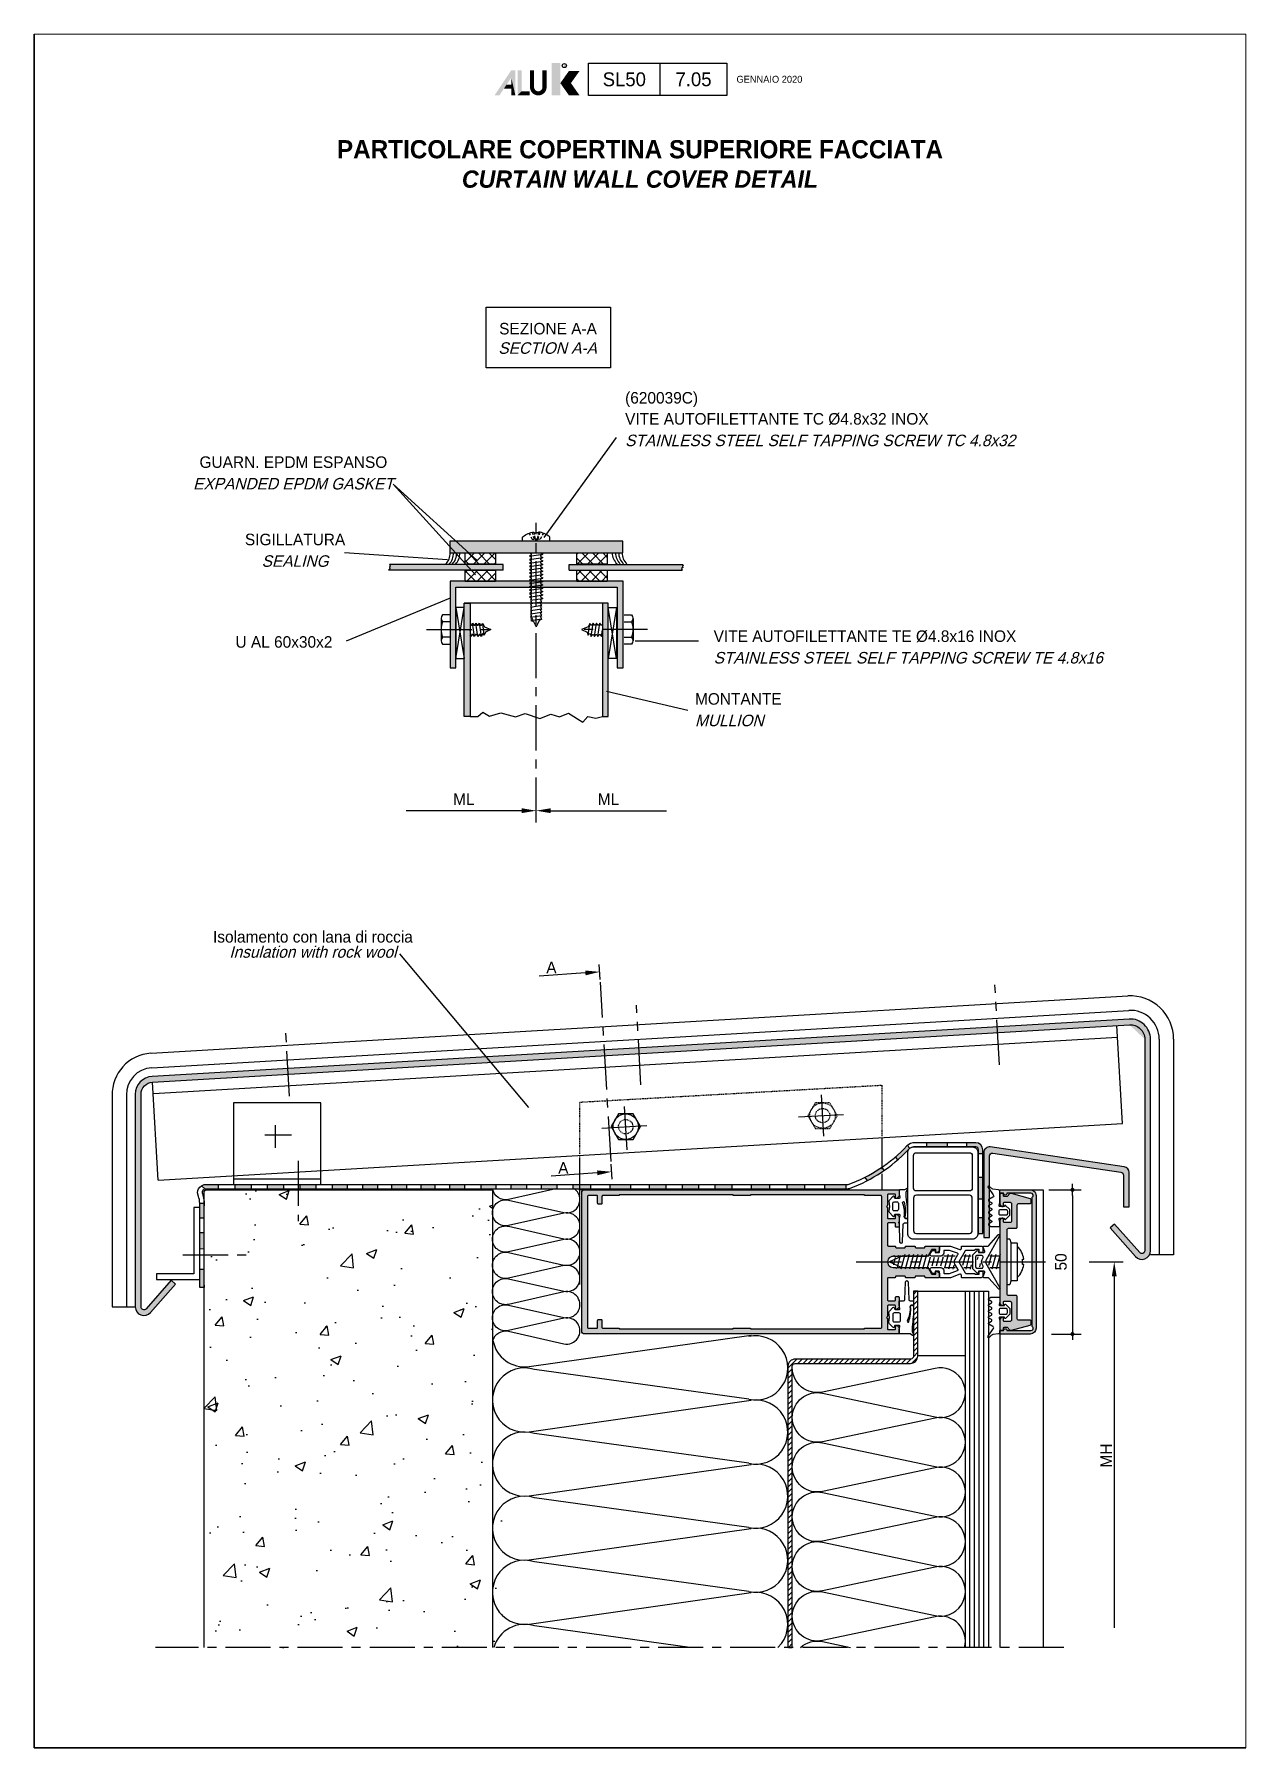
# Paper-space layout 'S7 05' of a CAD drawing. Header units: millimetres. Extents: x 171 to 381, y 46 to 343.
# The model-space entities are those that its viewports show. They can reach past a viewport. Long polylines and large blocks are cut down to what shows.
import ezdxf
from ezdxf.enums import TextEntityAlignment as Align

# ---------------------------------------------------------------- set-up
doc = ezdxf.new("R2010")
doc.units = ezdxf.units.MM
doc.header["$LTSCALE"] = 0.025
doc.header["$MEASUREMENT"] = 0
doc.linetypes.add('CENTER', pattern=[2, 1.25, -0.25, 0.25, -0.25])
doc.linetypes.add('HIDDEN', pattern=[0.375, 0.25, -0.125])
doc.layers.get('0').update_dxf_attribs({"lineweight": 5})
doc.layers.add('02_Block Frame', color=7, linetype='Continuous', lineweight=5, true_color=0xe2001a, plot=False)
for name, color, linetype in [('ASSI', 1, 'CENTER'), ('FILL', 253, 'Continuous'), ('FINE', 7, 'Continuous'), ('GOMMA', 80, 'Continuous'), ('GROSSA', 8, 'Continuous'), ('MARCHIO', 7, 'Continuous'), ('MURO', 5, 'Continuous'), ('NASCOSTA', 7, 'HIDDEN'), ('QUOTE', 254, 'Continuous'), ('TESTO', 2, 'Continuous'), ('TRATTEGGI', 140, 'Continuous'), ('VETRO', 140, 'Continuous')]:
    doc.layers.add(name, color=color, linetype=linetype)
doc.styles.add('Aluk Text', font='GOTHIC.TTF')
doc.styles.add('CARTIGLIO', font='GOTHIC.TTF')
doc.styles.get("Standard").update_dxf_attribs({"font": 'arial.ttf'})
doc.dimstyles.new('FRECCIA_1-1', dxfattribs={"dimtxt": 2, "dimasz": 2.5, "dimexe": 1.5, "dimexo": 1.5, "dimgap": 1, "dimtad": 3, "dimdsep": 46, "dimtxsty": 'Standard', "dimcen": 0, "dimclrt": 2, "dimaunit": 1, "dimadec": 0, "dimazin": 0, "dimtfac": 0.7, "dimtmove": 0, "dimatfit": 3, "dimfxl": 1, "dimtolj": 2, "dimarcsym": 0})
pattern_1 = [(45, (927.5, 397), (-0.8980256, 0.8980256), []), (135, (927.5, 397), (-0.8980256, -0.8980256), [])]

psp = doc.layouts.new('S7 05')

msp = doc.modelspace()

# ---------------------------------------------------------------- texts
at = {"layer": 'FINE', "color": 2, "insert": (1097.97, 481.213), "char_height": 2, "attachment_point": 5, "rotation": 90, "style": 'Aluk Text'}
msp.add_mtext('\\A2;50', dxfattribs=at)
at = {"layer": 'QUOTE', "color": 2, "insert": (1105.818, 447.642), "char_height": 2, "attachment_point": 5, "rotation": 90, "style": 'Aluk Text'}
msp.add_mtext('\\A2;MH', dxfattribs=at)
at = {"layer": 'TESTO', "style": 'Aluk Text'}
for s, p in [('SEZIONE A-A', (1009.058, 641.973)), ('GUARN. EPDM ESPANSO', (964.92, 618.837)), ('SIGILLATURA', (965.21, 605.43)), ('Isolamento con lana di roccia', (968.303, 536.563))]:
    msp.add_text(s, height=2, dxfattribs=at).set_placement(p, align=Align.CENTER)
at = {"layer": 'TESTO', "style": 'Aluk Text', "oblique": 15}
for s, p in [('SECTION A-A', (1008.981, 638.611)), ('EXPANDED EPDM GASKET', (964.92, 615.098)), ('SEALING', (965.21, 601.692)), ('Insulation with rock wool', (968.303, 533.935))]:
    msp.add_text(s, height=2, dxfattribs=at).set_placement(p, align=Align.CENTER)
at = {"layer": 'TESTO', "style": 'Aluk Text'}
for s, p in [('(620039C)', (1022.423, 629.986)), ('VITE AUTOFILETTANTE TC %%C4.8x32 INOX', (1022.423, 626.339)), ('U AL 60x30x2', (954.88, 587.671)), ('VITE AUTOFILETTANTE TE %%C4.8x16 INOX', (1037.768, 588.671)), ('MONTANTE', (1034.538, 577.796)), ('A', (1008.754, 531.232)), ('A', (1010.815, 496.501))]:
    msp.add_text(s, height=2, dxfattribs=at).set_placement(p)
at = {"layer": 'TESTO', "style": 'Aluk Text', "oblique": 15}
for s, p in [('STAINLESS STEEL SELF TAPPING SCREW TC 4.8x32', (1022.423, 622.601)), ('STAINLESS STEEL SELF TAPPING SCREW TE 4.8x16', (1037.768, 584.933)), ('MULLION', (1034.538, 574.058))]:
    msp.add_text(s, height=2, dxfattribs=at).set_placement(p)
at = {"layer": 'TESTO', "insert": (1025, 671.5), "char_height": 3, "width": 169.41468, "attachment_point": 5, "style": 'Aluk Text'}
msp.add_mtext('{\\fCentury Gothic|b1|i0|c0|p34;\\H1.05x;PARTICOLARE COPERTINA SUPERIORE FACCIATA\\P\\fCentury Gothic|b1|i1|c0|p34;\\H0.95238x;CURTAIN WALL COVER DETAIL}', dxfattribs=at)

# ---------------------------------------------------------------- blocks, each defined once
blk = doc.blocks.new('*D42')
at = {"layer": 'Defpoints', "color": 0, "transparency": 16777216}
for p in [(1007.01, 559.42), (1029.58, 559.42), (1029.58, 559.42)]:
    blk.add_point(p, dxfattribs=at)
at = {"layer": 'QUOTE', "color": 0, "lineweight": -2, "transparency": 16777216}
blk.add_line((1009.51, 559.42), (1029.58, 559.42), dxfattribs=at)
at = {"layer": 'QUOTE', "color": 0, "transparency": 16777216}
blk.add_solid([(1009.51, 559.84), (1009.51, 559), (1007.01, 559.42)], dxfattribs=at)
at = {"layer": 'QUOTE', "color": 2, "transparency": 16777216, "insert": (1019.54, 561.42), "char_height": 2, "attachment_point": 5, "style": 'Aluk Text'}
blk.add_mtext('\\A2;ML', dxfattribs=at)
blk = doc.blocks.new('_None')
blk = doc.blocks.new('*D43')
at = {"layer": 'Defpoints', "color": 0, "transparency": 16777216}
for p in [(984.44, 559.42), (984.44, 559.42), (1007.01, 559.42)]:
    blk.add_point(p, dxfattribs=at)
at = {"layer": 'QUOTE', "color": 0, "lineweight": -2, "transparency": 16777216}
blk.add_line((1004.51, 559.42), (984.44, 559.42), dxfattribs=at)
at = {"layer": 'QUOTE', "color": 0, "transparency": 16777216}
blk.add_solid([(1004.51, 559.84), (1004.51, 559), (1007.01, 559.42)], dxfattribs=at)
at = {"layer": 'QUOTE', "color": 2, "transparency": 16777216, "insert": (994.47, 561.42), "char_height": 2, "attachment_point": 5, "style": 'Aluk Text'}
blk.add_mtext('\\A2;ML', dxfattribs=at)
blk = doc.blocks.new('k0855')
at = {"layer": 'GROSSA'}
blk.add_lwpolyline([(11.65, 0.8, -0.414214), (11.15, 0.3), (0.3, 0.3), (0, 0), (-0.3, 0.3), (-11.15, 0.3, -0.414214), (-11.65, 0.8), (-11.65, 3.3, 0.414214), (-12.15, 3.8), (-19.75, 3.8, -0.414214), (-20.25, 4.3), (-20.25, 8.3, 0.414214), (-20.55, 8.6), (-21.6, 8.6, 0.339454), (-21.89, 8.38), (-23.65, 1.8), (-23.65, 1.24), (-22.65, 0.24), (-22.65, -0.7, -0.414214), (-22.95, -1), (-23.5, -1, 0.414214), (-23.65, -1.15), (-23.65, -2.05, 0.414214), (-23.5, -2.2), (-19.97, -2.2, 0.198912), (-19.76, -2.11), (-19.24, -1.59, 0.198912), (-19.15, -1.38), (-19.15, -1.3, 0.414214), (-19.45, -1), (-20.35, -1, -0.414214), (-20.65, -0.7), (-20.65, 1.3, -0.414214), (-20.15, 1.8), (-14.15, 1.8, -0.414214), (-13.65, 1.3), (-13.65, -0.7, -0.414214), (-13.95, -1), (-14.85, -1, 0.414214), (-15.15, -1.3), (-15.15, -1.48, 0.198912), (-15.06, -1.69), (-14.64, -2.11, 0.198912), (-14.43, -2.2), (14.43, -2.2, 0.198912), (14.64, -2.11), (15.06, -1.69, 0.198912), (15.15, -1.48), (15.15, -1.3, 0.414214), (14.85, -1), (13.95, -1, -0.414214), (13.65, -0.7), (13.65, 1.3, -0.414214), (14.15, 1.8), (20.14, 1.8, -0.414214), (20.64, 1.3), (20.64, -0.7, -0.414214), (20.34, -1), (19.44, -1, 0.414214), (19.14, -1.3), (19.14, -1.38, 0.198912), (19.23, -1.59), (19.75, -2.11, 0.198912), (19.96, -2.2), (23.49, -2.2, 0.414214), (23.64, -2.05), (23.64, -1.15, 0.414214), (23.49, -1), (22.94, -1, -0.414214), (22.64, -0.7), (22.64, 0.24), (23.64, 1.24), (23.64, 1.8), (21.91, 8.23, 0.339454), (21.43, 8.6), (20.54, 8.6, 0.414214), (20.24, 8.3), (20.24, 4.3, -0.414214), (19.74, 3.8), (12.15, 3.8, 0.414214), (11.65, 3.3)], format="xyb", close=True, dxfattribs=at)
blk = doc.blocks.new('PUNTO')
blk.add_line((-1, 0), (1, 0))
at = {"const_width": 0.35}
blk.add_lwpolyline([(-0.175, 0, 1), (0.175, 0, 1)], format="xyb", close=True, dxfattribs=at)
blk = doc.blocks.new('NMC')
at = {"layer": 'MARCHIO'}
blk.add_line((3.48, -10.6), (3.48, -5), dxfattribs=at)
at = {"layer": 'MARCHIO', "const_width": 0.715}
blk.add_lwpolyline([(-16.55, -6.25), (-16.55, -9.16, -1), (-18.71, -9.16), (-18.71, -6.25)], format="xyb", dxfattribs=at)
at = {"layer": 'MARCHIO'}
blk.add_lwpolyline([(15.08, -10.6), (-8.93, -10.6), (-8.93, -5), (15.08, -5)], close=True, dxfattribs=at)
blk.add_circle((-13.11, -5.43), 0.354, dxfattribs=at)
for points in [[(-15.33, -4.97), (-13.83, -4.97), (-15.33, -10.6), (-13.83, -10.6)], [(-25.23, -10.6), (-24.37, -10.6), (-22.33, -6.25), (-22.31, -7.51)], [(-23.11, -8.71), (-23.58, -9.42), (-22.31, -8.71), (-22.31, -9.42)], [(-22.33, -6.25), (-22.31, -7.51), (-21.6, -6.25), (-21.6, -10.6)], [(-22.31, -10.6), (-21.6, -10.6), (-22.31, -7.51)], [(-21.23, -6.25), (-20.51, -6.25), (-21.23, -10.6), (-20.51, -9.88)], [(-12.31, -6.35), (-10.47, -6.35), (-13.81, -8.47), (-11.97, -8.47)], [(-13.81, -8.47), (-11.97, -8.47), (-12.31, -10.6), (-10.47, -10.6)], [(-20.51, -9.88), (-21.23, -10.6), (-19.14, -9.88), (-19.14, -10.6)]]:
    blk.add_solid(points, dxfattribs=at)
blk.add_text('R', height=0.356, dxfattribs=at).set_placement((-13.11, -5.43), align=Align.MIDDLE)
at = {"layer": 'MARCHIO', "color": 2, "style": 'CARTIGLIO'}
for tag, p in [('SERIE', (-2.72, -7.8)), ('PAG', (9.28, -7.8))]:
    blk.add_attdef(tag, text='', height=2.4, dxfattribs=at).set_placement(p, align=Align.MIDDLE)
blk.add_attdef('REVISIONE', text='', height=1.2, dxfattribs=at).set_placement((16.73, -7.8), align=Align.MIDDLE_LEFT)

# ---------------------------------------------------------------- dimensions: what is measured, and where the dimension line sits
at = {"layer": 'QUOTE'}
for base, p2, picture, middle in [((984.438, 559.42), (984.438, 559.42), '*D43', (994.474, 559.42)), ((1029.58, 559.42), (1029.58, 559.42), '*D42', (1019.545, 559.42))]:
    dim = msp.add_linear_dim(base=base, p1=(1007.009, 559.42), p2=p2, text='ML', dimstyle='FRECCIA_1-1', override={"dimtxt": 2, "dimtxsty": 'Aluk Text', "dimblk2": 'None', "dimsah": 1, "dimse2": 1}, dxfattribs=at)
    dim.commit()
    dim.dimension.update_dxf_attribs({"geometry": picture, "text_midpoint": middle, "dimtype": 160})

# ---------------------------------------------------------------- hatches: boundary and pattern name
at = {"layer": 'FILL'}
for points in [[(992.022, 604.11), (1022.022, 604.11), (1022.022, 606.11), (992.022, 606.11)], [(1022.066, 599.184), (992.066, 599.184), (992.066, 584.184), (993.066, 584.184), (993.066, 598.184), (1021.066, 598.184), (1021.066, 584.184), (1022.066, 584.184)]]:
    msp.add_hatch(color=256, dxfattribs=at).paths.add_polyline_path(points)
h = msp.add_hatch(dxfattribs=at)
h.set_pattern_fill('ANSI37', color=137, scale=0.4, style=0)
h.set_pattern_definition(pattern_1)
h.paths.add_polyline_path([(1014.067, 604.11), (1019.329, 604.11), (1019.329, 602.153), (1014.067, 602.153)])
h.paths.add_polyline_path([(994.689, 604.11), (999.951, 604.11), (999.951, 602.153), (994.689, 602.153)])
h = msp.add_hatch(color=256, dxfattribs=at)
h.paths.add_polyline_path([(1012.746, 602.121), (1012.746, 601.121), (1032.291, 601.121), (1032.218, 601.386), (1032.435, 601.555), (1032.351, 601.797), (1032.495, 601.894), (1032.445, 602.121)])
h.paths.add_polyline_path([(981.573, 602.121), (981.714, 601.853), (981.573, 601.596), (981.714, 601.429), (981.394, 601.121), (1001.273, 601.121), (1001.273, 602.121)])
h = msp.add_hatch(dxfattribs=at)
h.set_pattern_fill('ANSI37', color=137, scale=0.4, style=0)
h.set_pattern_definition(pattern_1)
h.paths.add_polyline_path([(1014.067, 601.121), (1019.329, 601.121), (1019.329, 599.164), (1014.067, 599.164)])
h.paths.add_polyline_path([(994.689, 601.101), (999.951, 601.101), (999.951, 599.143), (994.689, 599.143)])
h = msp.add_hatch(color=8, dxfattribs=at)
h.paths.add_polyline_path([(1019.484, 590.811), (1018.484, 590.811), (1018.484, 575.764), (1019.484, 575.764)])
h.paths.add_polyline_path([(1019.484, 595.411), (1018.484, 595.411), (1018.484, 590.811), (1019.484, 590.811)])
h.paths.add_polyline_path([(995.534, 595.411), (994.534, 595.411), (994.534, 590.811), (995.534, 590.811)])
h.paths.add_polyline_path([(995.534, 590.811), (994.534, 590.811), (994.534, 585.411), (994.534, 575.764), (995.534, 575.764)])
h = msp.add_hatch(color=256, dxfattribs=at)
edge = h.paths.add_edge_path()
edge.add_line((938.514, 473.415), (938.514, 510.274))
edge.add_arc((940.614, 510.274), 2.1, 93.21723, 180, ccw=False)
edge.add_line((940.496, 512.371), (1109.86, 522.311))
edge.add_arc((1110, 519.815), 2.5, 0, 93.21723, ccw=False)
edge.add_line((1112.5, 519.815), (1112.5, 483.152))
edge.add_arc((1112, 483.152), 0.5, -138.61963, 0, ccw=False)
edge.add_line((1111.625, 482.821), (1107.276, 487.757))
edge.add_line((1107.276, 487.757), (1106.526, 487.096))
edge.add_line((1106.526, 487.096), (1110.874, 482.16))
edge.add_arc((1112, 483.152), 1.5, 221.38037, 360)
edge.add_line((1113.5, 483.152), (1113.5, 519.815))
edge.add_arc((1110, 519.815), 3.5, 0, 93.21723)
edge.add_line((1109.804, 523.309), (940.44, 513.369))
edge.add_arc((940.614, 510.274), 3.1, 93.21723, 180)
edge.add_line((937.514, 510.274), (937.514, 473.415))
edge.add_arc((939.014, 473.415), 1.5, 180, 318.61963)
edge.add_line((940.139, 472.423), (944.488, 477.359))
edge.add_line((944.488, 477.359), (943.738, 478.02))
edge.add_line((943.738, 478.02), (939.389, 473.084))
edge.add_arc((939.014, 473.415), 0.5, 180, 318.61963, ccw=False)
h = msp.add_hatch(color=256, dxfattribs=at)
h.paths.add_polyline_path([(1067.334, 497.071), (1066.953, 497.628, -0.0328328), (1063.981, 495.872), (1064.434, 495.321, 0.0317049)])
h.paths.add_polyline_path([(1069.273, 499.411), (1069.699, 498.916, 0.022742), (1071.455, 500.598, -0.0473705), (1071.649, 500.799, -0.0171774), (1071.696, 500.85), (1071.408, 501.441, 0.0217435), (1071.276, 501.327, -0.0263556)])
h.paths.add_polyline_path([(1078.278, 501.143), (1078.278, 501.871), (1074.721, 501.871), (1074.721, 501.143)])
h.paths.add_polyline_path([(1083.188, 501.143, -0.4142136), (1083.688, 500.643), (1083.688, 499.996), (1084.438, 499.996), (1084.438, 500.621, 0.4142136), (1083.188, 501.871), (1081.662, 501.871), (1081.662, 501.143)])
h.paths.add_polyline_path([(1084.438, 495.892), (1083.688, 495.892), (1083.688, 492.141), (1084.438, 492.141)])
h.paths.add_polyline_path([(1084.438, 488.896), (1083.688, 488.896), (1083.688, 486.143), (1084.438, 486.143)])
h = msp.add_hatch(color=256, dxfattribs=at)
edge = h.paths.add_edge_path()
edge.add_line((1109.806, 490.75), (1109.806, 496.7))
edge.add_arc((1108.806, 496.7), 1, 360, 443.07761)
edge.add_line((1108.927, 497.692), (1085.711, 501.135))
edge.add_arc((1085.591, 500.143), 1, 83.07761, 180)
edge.add_line((1084.591, 500.143), (1084.591, 485.466))
edge.add_line((1084.591, 485.466), (1085.591, 485.466))
edge.add_line((1085.591, 485.466), (1085.591, 499.578))
edge.add_arc((1086.091, 499.578), 0.5, 83.07761, 180, ccw=False)
edge.add_line((1086.151, 500.075), (1108.366, 496.753))
edge.add_arc((1108.306, 496.257), 0.5, 0, 83.07761, ccw=False)
edge.add_line((1108.806, 496.257), (1108.806, 490.75))
edge.add_line((1108.806, 490.75), (1109.806, 490.75))
h = msp.add_hatch(color=256, dxfattribs=at)
h.paths.add_polyline_path([(951.958, 494.628), (949.46, 494.628), (948.993, 494.384), (949.584, 493.87), (951.958, 493.87)])
edge = h.paths.add_edge_path()
edge.add_line((949.428, 491.352), (949.428, 491.406))
edge.add_line((949.428, 491.406), (948.674, 491.41))
edge.add_line((948.674, 491.41), (948.674, 488.874))
edge.add_line((948.674, 488.874), (949.389, 488.866))
edge.add_spline(control_points=[(949.389, 488.866), (949.398, 489.693), (949.411, 490.522), (949.428, 491.352)], knot_values=[2.7603016, 2.7603016, 2.7603016, 2.7603016, 5.2322311, 5.2322311, 5.2322311, 5.2322311], degree=3, periodic=0)
edge = h.paths.add_edge_path()
edge.add_line((949.372, 486.298), (948.674, 486.3))
edge.add_line((948.674, 486.3), (948.674, 483.504))
edge.add_line((948.674, 483.504), (949.373, 483.507))
edge.add_spline(control_points=[(949.373, 483.507), (949.37, 484.436), (949.369, 485.366), (949.372, 486.298)], knot_values=[7.793472, 7.793472, 7.793472, 7.793472, 10.5850856, 10.5850856, 10.5850856, 10.5850856], degree=3, periodic=0)
edge = h.paths.add_edge_path()
edge.add_line((949.397, 479.961), (948.674, 479.954))
edge.add_line((948.674, 479.954), (948.674, 478.163))
edge.add_line((948.674, 478.163), (948.674, 476.762))
edge.add_line((948.674, 476.762), (949.428, 476.762))
edge.add_spline(control_points=[(949.428, 476.762), (949.417, 477.828), (949.406, 478.894), (949.397, 479.961)], knot_values=[14.1398212, 14.1398212, 14.1398212, 14.1398212, 17.3503502, 17.3503502, 17.3503502, 17.3503502], degree=3, periodic=0)
h = msp.add_hatch(dxfattribs=at)
h.set_pattern_fill('AR-CONC', color=256, scale=0.1, style=0)
h.set_pattern_definition([(50, (928.978, 397), (18.2185, -1.594), [1.905, -20.955]), (355, (928.978, 397), (-3.5243, 19.1057), [1.524, -16.764]), (100.451, (930.496, 396.867), (14.6943, 17.5117), [1.619, -17.809]), (46.184, (928.978, 402.08), (27.108, -4.2042), [2.8575, -31.4325]), (96.636, (931.237, 401.73), (23.7404, 24.7426), [2.4285, -26.7135]), (351.184, (928.978, 402.08), (23.7405, 24.7425), [2.286, -25.146]), (21, (931.518, 400.81), (15.1615, -10.2266), [1.905, -20.955]), (326, (931.518, 400.81), (6.1802, 18.4188), [1.524, -16.764]), (71.451, (932.781, 399.958), (21.3416, 8.1923), [1.619, -17.809]), (37.5, (928.978, 397), (0.30886, 8.4555), [0, -16.5608, 0, -17.018, 0, -16.8275]), (7.5, (928.978, 397), (6.682, 10.01806), [0, -9.7028, 0, -16.1798, 0, -6.4135]), (327.5, (923.314, 397), (13.55906, -0.57287), [0, -6.35, 0, -19.812, 0, -26.289]), (317.5, (920.774, 397), (14.8129, 2.5426), [0, -8.255, 0, -13.1572, 0, -18.669])])
edge = h.paths.add_edge_path()
edge.add_line((999.428, 493.715), (949.928, 493.715))
edge.add_arc((949.928, 493.215), 0.5, 90, 180)
edge.add_line((949.428, 493.215), (949.428, 491.706))
edge.add_spline(control_points=[(949.428, 491.706), (949.433, 491.59), (949.431, 491.471), (949.428, 491.352)], knot_values=[2.4065284, 2.4065284, 2.4065284, 2.4065284, 2.7603016, 2.7603016, 2.7603016, 2.7603016], degree=3, periodic=0)
edge.add_line((949.433, 491.406), (949.429, 491.406))
edge.add_spline(control_points=[(949.389, 488.866), (949.398, 489.693), (949.411, 490.522), (949.428, 491.352)], knot_values=[2.7603016, 2.7603016, 2.7603016, 2.7603016, 5.2322311, 5.2322311, 5.2322311, 5.2322311], degree=3, periodic=0)
edge.add_line((949.428, 491.352), (949.428, 414.379))
edge.add_line((949.428, 414.379), (1000.607, 414.379))
edge.add_arc((1001.703, 412.387), 2.274, 90, 118.81357, ccw=False)
edge.add_arc((1001.703, 416.935), 2.274, 180, 270, ccw=False)
edge.add_arc((1001.703, 416.935), 2.274, 90, 180, ccw=False)
edge.add_arc((1001.703, 421.484), 2.274, 180, 270, ccw=False)
edge.add_arc((1001.703, 421.484), 2.274, 90, 180, ccw=False)
edge.add_arc((1001.703, 426.033), 2.274, 180, 270, ccw=False)
edge.add_arc((1001.703, 426.033), 2.274, 90, 180, ccw=False)
edge.add_arc((1001.703, 430.581), 2.274, 180, 270, ccw=False)
edge.add_arc((1001.703, 430.581), 2.274, 90, 180, ccw=False)
edge.add_arc((1001.703, 435.13), 2.274, 180, 270, ccw=False)
edge.add_arc((1001.703, 435.13), 2.274, 90, 180, ccw=False)
edge.add_arc((1001.703, 439.679), 2.274, 180, 270, ccw=False)
edge.add_line((999.428, 439.679), (999.428, 493.715))
h = msp.add_hatch(color=256, dxfattribs=at)
h.paths.add_polyline_path([(1016.476, 493.881), (1016.476, 494.628), (1014.591, 494.628), (1014.591, 493.88)])
h.paths.add_polyline_path([(1013.403, 494.628), (1013.403, 493.88), (1014.591, 493.88), (1014.591, 494.628)])
h.paths.add_polyline_path([(1010.647, 493.88), (1010.647, 494.628), (1007.899, 494.628), (1007.899, 493.879)])
h.paths.add_polyline_path([(1005.36, 493.879), (1005.36, 494.628), (1002.654, 494.628), (1002.654, 493.878)])
h.paths.add_polyline_path([(1000.048, 493.878), (1000.048, 494.628), (997.443, 494.628), (997.443, 493.878)])
h.paths.add_polyline_path([(994.631, 493.877), (994.631, 494.628), (992.056, 494.628), (992.056, 493.877)])
h.paths.add_polyline_path([(989.485, 493.876), (989.485, 494.628), (987.05, 494.628), (987.05, 493.876)])
h.paths.add_polyline_path([(982.011, 494.628), (982.011, 493.875), (984.582, 493.876), (984.582, 494.628)])
h.paths.add_polyline_path([(979.542, 493.875), (979.542, 494.628), (976.937, 494.628), (976.937, 493.874)])
h.paths.add_polyline_path([(971.673, 494.628), (971.673, 493.874), (974.297, 493.874), (974.297, 494.628)])
h.paths.add_polyline_path([(966.088, 494.628), (966.088, 493.873), (968.844, 493.873), (968.844, 494.628)])
h.paths.add_polyline_path([(963.283, 493.872), (963.283, 494.628), (960.448, 494.628), (960.448, 493.872)])
h.paths.add_polyline_path([(957.675, 494.628), (954.839, 494.628), (954.839, 493.871), (957.675, 493.871)])
h = msp.add_hatch(color=256, dxfattribs=at)
edge = h.paths.add_edge_path()
edge.add_arc((1076.748, 483.81), 0.155, 1.8558, 88.26418, ccw=False)
edge.add_line((1076.903, 483.815), (1076.903, 483.227))
edge.add_arc((1076.753, 483.227), 0.15, 315, 360, ccw=False)
edge.add_line((1076.859, 483.121), (1076.597, 482.859))
edge.add_arc((1076.475, 482.981), 0.173, 185.31606, 315, ccw=False)
edge.add_line((1076.303, 482.965), (1076.303, 483.215))
edge.add_arc((1076.153, 483.215), 0.15, 360, 450)
edge.add_line((1076.153, 483.365), (1075.669, 483.365))
edge.add_arc((1075.669, 483.215), 0.15, 90, 150)
edge.add_line((1075.539, 483.29), (1074.932, 482.24))
edge.add_line((1074.932, 482.24), (1074.802, 482.165))
edge.add_line((1074.802, 482.165), (1074.755, 482.165))
edge.add_line((1074.755, 482.165), (1074.605, 482.315))
edge.add_line((1074.605, 482.315), (1074.455, 482.165))
edge.add_line((1074.455, 482.165), (1073.958, 482.165))
edge.add_line((1073.958, 482.165), (1073.808, 482.315))
edge.add_line((1073.808, 482.315), (1073.658, 482.165))
edge.add_line((1073.658, 482.165), (1073.163, 482.165))
edge.add_line((1073.163, 482.165), (1073.013, 482.315))
edge.add_line((1073.013, 482.315), (1072.863, 482.165))
edge.add_line((1072.863, 482.165), (1072.368, 482.165))
edge.add_line((1072.368, 482.165), (1072.218, 482.315))
edge.add_line((1072.218, 482.315), (1072.068, 482.165))
edge.add_line((1072.068, 482.165), (1071.573, 482.165))
edge.add_line((1071.573, 482.165), (1071.423, 482.315))
edge.add_line((1071.423, 482.315), (1071.273, 482.165))
edge.add_line((1071.273, 482.165), (1070.778, 482.165))
edge.add_line((1070.778, 482.165), (1070.628, 482.315))
edge.add_line((1070.628, 482.315), (1070.478, 482.165))
edge.add_line((1070.478, 482.165), (1069.983, 482.165))
edge.add_line((1069.983, 482.165), (1069.833, 482.315))
edge.add_line((1069.833, 482.315), (1069.683, 482.165))
edge.add_line((1069.683, 482.165), (1069.188, 482.165))
edge.add_line((1069.188, 482.165), (1069.038, 482.315))
edge.add_line((1069.038, 482.315), (1068.887, 482.165))
edge.add_arc((1068.853, 481.215), 0.95, 87.94461, 272.05539)
edge.add_line((1068.887, 480.265), (1069.285, 480.265))
edge.add_line((1069.285, 480.265), (1069.435, 480.115))
edge.add_line((1069.435, 480.115), (1069.585, 480.265))
edge.add_line((1069.585, 480.265), (1070.08, 480.265))
edge.add_line((1070.08, 480.265), (1070.23, 480.115))
edge.add_line((1070.23, 480.115), (1070.38, 480.265))
edge.add_line((1070.38, 480.265), (1070.875, 480.265))
edge.add_line((1070.875, 480.265), (1071.025, 480.115))
edge.add_line((1071.025, 480.115), (1071.175, 480.265))
edge.add_line((1071.175, 480.265), (1071.67, 480.265))
edge.add_line((1071.67, 480.265), (1071.82, 480.115))
edge.add_line((1071.82, 480.115), (1071.97, 480.265))
edge.add_line((1071.97, 480.265), (1072.465, 480.265))
edge.add_line((1072.465, 480.265), (1072.615, 480.115))
edge.add_line((1072.615, 480.115), (1072.765, 480.265))
edge.add_line((1072.765, 480.265), (1073.26, 480.265))
edge.add_line((1073.26, 480.265), (1073.41, 480.115))
edge.add_line((1073.41, 480.115), (1073.56, 480.265))
edge.add_line((1073.56, 480.265), (1074.055, 480.265))
edge.add_line((1074.055, 480.265), (1074.205, 480.115))
edge.add_line((1074.205, 480.115), (1074.355, 480.265))
edge.add_line((1074.355, 480.265), (1074.802, 480.265))
edge.add_arc((1074.802, 480.115), 0.15, 30, 90, ccw=False)
edge.add_line((1074.932, 480.19), (1075.539, 479.14))
edge.add_arc((1075.669, 479.215), 0.15, 210, 270)
edge.add_line((1075.669, 479.065), (1076.153, 479.065))
edge.add_arc((1076.153, 479.215), 0.15, 270, 360)
edge.add_line((1076.303, 479.215), (1076.303, 479.465))
edge.add_arc((1076.475, 479.448), 0.173, 45.42337, 174.26057, ccw=False)
edge.add_line((1076.597, 479.571), (1076.859, 479.309))
edge.add_arc((1076.753, 479.203), 0.15, 0, 45, ccw=False)
edge.add_line((1076.903, 479.203), (1076.903, 478.615))
edge.add_arc((1076.753, 478.615), 0.15, 270.11656, 360, ccw=False)
edge.add_line((1076.753, 478.465), (1074.551, 478.465))
edge.add_arc((1074.551, 478.615), 0.15, 180, 270, ccw=False)
edge.add_arc((1074.251, 478.615), 0.15, 0, 90)
edge.add_line((1074.251, 478.765), (1072.851, 478.765))
edge.add_arc((1072.851, 478.615), 0.15, 90, 180)
edge.add_arc((1072.551, 478.615), 0.15, -90, 0, ccw=False)
edge.add_line((1072.551, 478.465), (1071.151, 478.465))
edge.add_arc((1071.151, 478.615), 0.15, 180, 270, ccw=False)
edge.add_arc((1070.851, 478.615), 0.15, 0, 90)
edge.add_line((1070.851, 478.765), (1069.453, 478.765))
edge.add_arc((1069.453, 478.615), 0.15, 90, 180)
edge.add_arc((1069.153, 478.615), 0.15, -90, 0, ccw=False)
edge.add_line((1069.153, 478.465), (1068.053, 478.465))
edge.add_arc((1068.053, 478.315), 0.15, 90, 180)
edge.add_line((1067.903, 478.315), (1067.903, 474.615))
edge.add_arc((1068.053, 474.615), 0.15, 180, 270)
edge.add_line((1068.053, 474.465), (1069.153, 474.465))
edge.add_arc((1069.153, 474.615), 0.15, 270, 360)
edge.add_line((1069.303, 474.615), (1069.303, 475.065))
edge.add_arc((1069.453, 475.065), 0.15, 90, 180, ccw=False)
edge.add_line((1069.453, 475.215), (1069.753, 475.215))
edge.add_arc((1069.753, 475.065), 0.15, 0, 90, ccw=False)
edge.add_line((1069.903, 475.065), (1069.903, 473.377))
edge.add_arc((1069.753, 473.377), 0.15, 315, 360, ccw=False)
edge.add_line((1069.859, 473.271), (1069.597, 473.009))
edge.add_arc((1069.491, 473.115), 0.15, 270, 315, ccw=False)
edge.add_line((1069.491, 472.965), (1069.453, 472.965))
edge.add_arc((1069.453, 473.115), 0.15, 180, 270, ccw=False)
edge.add_line((1069.303, 473.115), (1069.303, 473.565))
edge.add_arc((1069.153, 473.565), 0.15, 0, 90)
edge.add_line((1069.153, 473.715), (1068.053, 473.715))
edge.add_arc((1068.053, 473.565), 0.15, 90, 180)
edge.add_line((1067.903, 473.565), (1067.903, 471.739))
edge.add_line((1067.903, 471.739), (1067.753, 471.59))
edge.add_line((1067.753, 471.59), (1067.903, 471.441))
edge.add_line((1067.903, 471.441), (1067.903, 469.615))
edge.add_arc((1068.053, 469.615), 0.15, 180, 270)
edge.add_line((1068.053, 469.465), (1069.153, 469.465))
edge.add_arc((1069.153, 469.615), 0.15, 270, 360)
edge.add_line((1069.303, 469.615), (1069.303, 470.065))
edge.add_arc((1069.453, 470.065), 0.15, 90, 180, ccw=False)
edge.add_line((1069.453, 470.215), (1069.491, 470.215))
edge.add_arc((1069.491, 470.065), 0.15, 45, 90, ccw=False)
edge.add_line((1069.597, 470.171), (1069.859, 469.909))
edge.add_arc((1069.753, 469.803), 0.15, 0, 45, ccw=False)
edge.add_line((1069.903, 469.803), (1069.903, 468.865))
edge.add_arc((1069.753, 468.865), 0.15, -90, 0, ccw=False)
edge.add_line((1069.753, 468.715), (1015.403, 468.715))
edge.add_arc((1015.403, 469.215), 0.5, 180, 270, ccw=False)
edge.add_line((1014.903, 469.215), (1014.903, 493.215))
edge.add_arc((1015.403, 493.215), 0.5, 90, 180, ccw=False)
edge.add_line((1015.403, 493.715), (1069.753, 493.715))
edge.add_arc((1069.753, 493.565), 0.15, 0, 90, ccw=False)
edge.add_line((1069.903, 493.565), (1069.903, 492.627))
edge.add_arc((1069.753, 492.627), 0.15, -45, 0, ccw=False)
edge.add_line((1069.859, 492.521), (1069.597, 492.259))
edge.add_arc((1069.491, 492.365), 0.15, 270, 315, ccw=False)
edge.add_line((1069.491, 492.215), (1069.453, 492.215))
edge.add_arc((1069.453, 492.365), 0.15, 180, 270, ccw=False)
edge.add_line((1069.303, 492.365), (1069.303, 492.815))
edge.add_arc((1069.153, 492.815), 0.15, 0, 90)
edge.add_line((1069.153, 492.965), (1068.053, 492.965))
edge.add_arc((1068.053, 492.815), 0.15, 90, 180)
edge.add_line((1067.903, 492.815), (1067.903, 490.989))
edge.add_line((1067.903, 490.989), (1067.753, 490.84))
edge.add_line((1067.753, 490.84), (1067.903, 490.691))
edge.add_line((1067.903, 490.691), (1067.903, 488.865))
edge.add_arc((1068.053, 488.865), 0.15, 180, 270)
edge.add_line((1068.053, 488.715), (1069.153, 488.715))
edge.add_arc((1069.153, 488.865), 0.15, 270, 360)
edge.add_line((1069.303, 488.865), (1069.303, 489.315))
edge.add_arc((1069.453, 489.315), 0.15, 90, 180, ccw=False)
edge.add_line((1069.453, 489.465), (1069.491, 489.465))
edge.add_arc((1069.491, 489.315), 0.15, 45, 90, ccw=False)
edge.add_line((1069.597, 489.421), (1069.859, 489.159))
edge.add_arc((1069.753, 489.053), 0.15, 0, 45, ccw=False)
edge.add_line((1069.903, 489.053), (1069.903, 487.365))
edge.add_arc((1069.753, 487.365), 0.15, -90, 0, ccw=False)
edge.add_line((1069.753, 487.215), (1069.453, 487.215))
edge.add_arc((1069.453, 487.365), 0.15, 180, 270, ccw=False)
edge.add_line((1069.303, 487.365), (1069.303, 487.815))
edge.add_arc((1069.153, 487.815), 0.15, 0, 90)
edge.add_line((1069.153, 487.965), (1068.053, 487.965))
edge.add_arc((1068.053, 487.815), 0.15, 90, 180)
edge.add_line((1067.903, 487.815), (1067.903, 484.115))
edge.add_arc((1068.053, 484.115), 0.15, 180, 270)
edge.add_line((1068.053, 483.965), (1069.153, 483.965))
edge.add_arc((1069.153, 483.815), 0.15, 0, 90, ccw=False)
edge.add_arc((1069.453, 483.815), 0.15, 180, 270)
edge.add_line((1069.453, 483.665), (1070.851, 483.665))
edge.add_arc((1070.851, 483.815), 0.15, 270, 360)
edge.add_arc((1071.151, 483.815), 0.15, 90, 180, ccw=False)
edge.add_line((1071.151, 483.965), (1072.551, 483.965))
edge.add_arc((1072.551, 483.815), 0.15, 0, 90, ccw=False)
edge.add_arc((1072.851, 483.815), 0.15, 180, 270)
edge.add_line((1072.851, 483.665), (1074.251, 483.665))
edge.add_arc((1074.251, 483.815), 0.15, 270, 360)
edge.add_arc((1074.551, 483.815), 0.15, 90, 180, ccw=False)
edge.add_line((1074.551, 483.965), (1076.753, 483.965))
edge.add_line((1076.753, 483.965), (1076.753, 483.965))
edge = h.paths.add_edge_path(flags=16)
edge.add_line((1016.053, 469.715), (1017.503, 469.715))
edge.add_arc((1017.503, 469.865), 0.15, 270, 360)
edge.add_line((1017.653, 469.865), (1017.653, 471.065))
edge.add_arc((1017.803, 471.065), 0.15, 90, 180, ccw=False)
edge.add_line((1017.803, 471.215), (1018.253, 471.215))
edge.add_arc((1018.253, 471.065), 0.15, 0, 90, ccw=False)
edge.add_line((1018.403, 471.065), (1018.403, 469.865))
edge.add_arc((1018.553, 469.865), 0.15, 180, 270)
edge.add_line((1018.553, 469.715), (1021.403, 469.715))
edge.add_line((1021.403, 469.715), (1021.403, 469.615))
edge.add_line((1021.403, 469.615), (1041.153, 469.615))
edge.add_line((1041.153, 469.615), (1041.153, 469.715))
edge.add_line((1041.153, 469.715), (1044.153, 469.715))
edge.add_line((1044.153, 469.715), (1044.153, 469.615))
edge.add_line((1044.153, 469.615), (1063.903, 469.615))
edge.add_line((1063.903, 469.615), (1063.903, 469.715))
edge.add_line((1063.903, 469.715), (1066.753, 469.715))
edge.add_arc((1066.753, 469.865), 0.15, 270, 360)
edge.add_line((1066.903, 469.865), (1066.903, 492.565))
edge.add_arc((1066.753, 492.565), 0.15, 0, 90)
edge.add_line((1066.753, 492.715), (1063.903, 492.715))
edge.add_line((1063.903, 492.715), (1063.903, 492.815))
edge.add_line((1063.903, 492.815), (1044.153, 492.815))
edge.add_line((1044.153, 492.815), (1044.153, 492.715))
edge.add_line((1044.153, 492.715), (1041.153, 492.715))
edge.add_line((1041.153, 492.715), (1041.153, 492.815))
edge.add_line((1041.153, 492.815), (1021.403, 492.815))
edge.add_line((1021.403, 492.815), (1021.403, 492.715))
edge.add_line((1021.403, 492.715), (1018.553, 492.715))
edge.add_arc((1018.553, 492.565), 0.15, 90, 180)
edge.add_line((1018.403, 492.565), (1018.403, 491.365))
edge.add_arc((1018.253, 491.365), 0.15, -90, 0, ccw=False)
edge.add_line((1018.253, 491.215), (1017.803, 491.215))
edge.add_arc((1017.803, 491.365), 0.15, 180, 270, ccw=False)
edge.add_line((1017.653, 491.365), (1017.653, 492.565))
edge.add_arc((1017.503, 492.565), 0.15, 0, 90)
edge.add_line((1017.503, 492.715), (1016.053, 492.715))
edge.add_arc((1016.053, 492.565), 0.15, 90, 180)
edge.add_line((1015.903, 492.565), (1015.903, 469.865))
edge.add_arc((1016.053, 469.865), 0.15, 180, 270)
h = msp.add_hatch(color=256, dxfattribs=at)
h.paths.add_polyline_path([(1060.749, 493.888), (1060.749, 494.628), (1057.05, 494.628), (1057.05, 493.887)])
h.paths.add_polyline_path([(1050.527, 494.628), (1050.527, 493.886), (1053.552, 493.887), (1053.552, 494.628)])
h.paths.add_polyline_path([(1047.502, 493.886), (1047.502, 494.628), (1044.314, 494.628), (1044.314, 493.885)])
h.paths.add_polyline_path([(1040.987, 493.885), (1040.987, 494.628), (1038.004, 494.628), (1038.004, 493.884)])
h.paths.add_polyline_path([(1035.171, 493.884), (1035.171, 494.628), (1032.364, 494.628), (1032.364, 493.883)])
h.paths.add_polyline_path([(1026.645, 494.628), (1026.645, 493.882), (1029.557, 493.883), (1029.557, 494.628)])
h.paths.add_polyline_path([(1019.814, 494.628), (1019.814, 493.881), (1023.388, 493.882), (1023.388, 494.628)])
h = msp.add_hatch(color=256, dxfattribs=at)
edge = h.paths.add_edge_path()
edge.add_line((1088.591, 469.309), (1092.775, 469.315))
edge.add_arc((1092.775, 469.69), 0.375, 270, 413.1301)
edge.add_line((1093, 469.99), (1093, 492.44))
edge.add_arc((1092.775, 492.74), 0.375, 306.8699, 450)
edge.add_line((1092.775, 493.115), (1088.591, 493.118))
edge.add_arc((1088.301, 493.086), 0.292, -182.06934, 6.26464, ccw=False)
edge.add_line((1088.01, 493.096), (1087.402, 493.118))
edge.add_line((1087.402, 493.118), (1087.402, 493.718))
edge.add_line((1087.402, 493.718), (1092.65, 493.719))
edge.add_arc((1092.65, 492.719), 1, 0, 90.01323, ccw=False)
edge.add_line((1093.65, 492.719), (1093.65, 469.711))
edge.add_arc((1092.65, 469.711), 1, 270.02918, 360, ccw=False)
edge.add_line((1092.651, 468.711), (1087.402, 468.708))
edge.add_line((1087.402, 468.708), (1087.402, 469.308))
edge.add_line((1087.402, 469.308), (1088.01, 469.33))
edge.add_arc((1088.301, 469.341), 0.292, -6.22223, 182.11175, ccw=False)
h = msp.add_hatch(color=256, dxfattribs=at)
edge = h.paths.add_edge_path()
edge.add_arc((1088.902, 475.64), 0.25, 180, 270, ccw=False)
edge.add_line((1088.652, 475.64), (1088.652, 481.065))
edge.add_line((1088.652, 481.065), (1088.502, 481.215))
edge.add_line((1088.502, 481.215), (1088.652, 481.365))
edge.add_line((1088.652, 481.365), (1088.652, 486.79))
edge.add_arc((1088.902, 486.79), 0.25, 90, 180, ccw=False)
edge.add_line((1088.902, 487.04), (1090.152, 487.04))
edge.add_arc((1090.152, 487.29), 0.25, 270, 360)
edge.add_line((1090.402, 487.29), (1090.402, 491.09))
edge.add_arc((1090.652, 491.09), 0.25, 90, 180, ccw=False)
edge.add_line((1090.652, 491.34), (1092.652, 491.34))
edge.add_arc((1092.652, 491.49), 0.15, 270, 360)
edge.add_line((1092.802, 491.49), (1092.802, 492.014))
edge.add_arc((1092.652, 492.014), 0.15, 360, 435)
edge.add_line((1092.691, 492.159), (1089.402, 493.04))
edge.add_line((1089.402, 493.04), (1089.124, 493.04))
edge.add_line((1089.124, 493.04), (1088.624, 492.54))
edge.add_line((1088.624, 492.54), (1088.152, 492.54))
edge.add_arc((1088.152, 492.69), 0.15, 180, 270, ccw=False)
edge.add_line((1088.002, 492.69), (1088.002, 492.965))
edge.add_arc((1087.927, 492.965), 0.075, 360, 450)
edge.add_line((1087.927, 493.04), (1087.477, 493.04))
edge.add_arc((1087.477, 492.965), 0.075, 90, 180)
edge.add_line((1087.402, 492.965), (1087.402, 491.202))
edge.add_arc((1087.552, 491.202), 0.15, 180, 225)
edge.add_line((1087.446, 491.096), (1087.708, 490.834))
edge.add_arc((1087.814, 490.94), 0.15, 225, 270)
edge.add_line((1087.814, 490.79), (1087.852, 490.79))
edge.add_arc((1087.852, 490.94), 0.15, 270, 360)
edge.add_line((1088.002, 490.94), (1088.002, 491.39))
edge.add_arc((1088.152, 491.39), 0.15, 90, 180, ccw=False)
edge.add_line((1088.152, 491.54), (1089.152, 491.54))
edge.add_arc((1089.152, 491.29), 0.25, 0, 90, ccw=False)
edge.add_line((1089.402, 491.29), (1089.402, 488.29))
edge.add_arc((1089.152, 488.29), 0.25, -90, 0, ccw=False)
edge.add_line((1089.152, 488.04), (1088.152, 488.04))
edge.add_arc((1088.152, 488.19), 0.15, 180, 270, ccw=False)
edge.add_line((1088.002, 488.19), (1088.002, 488.64))
edge.add_arc((1087.852, 488.64), 0.15, 0, 90)
edge.add_line((1087.852, 488.79), (1087.764, 488.79))
edge.add_arc((1087.764, 488.64), 0.15, 90, 135)
edge.add_line((1087.658, 488.746), (1087.446, 488.534))
edge.add_arc((1087.552, 488.428), 0.15, 135, 180)
edge.add_line((1087.402, 488.428), (1087.402, 474.002))
edge.add_arc((1087.552, 474.002), 0.15, 180, 225)
edge.add_line((1087.446, 473.896), (1087.658, 473.684))
edge.add_arc((1087.764, 473.79), 0.15, 225, 270)
edge.add_line((1087.764, 473.64), (1087.852, 473.64))
edge.add_arc((1087.852, 473.79), 0.15, 270, 360)
edge.add_line((1088.002, 473.79), (1088.002, 474.24))
edge.add_arc((1088.152, 474.24), 0.15, 90, 180, ccw=False)
edge.add_line((1088.152, 474.39), (1089.152, 474.39))
edge.add_arc((1089.152, 474.14), 0.25, 0, 90, ccw=False)
edge.add_line((1089.402, 474.14), (1089.402, 471.146))
edge.add_arc((1089.152, 471.146), 0.25, -90, 0, ccw=False)
edge.add_line((1089.152, 470.896), (1088.152, 470.896))
edge.add_arc((1088.152, 471.046), 0.15, 180, 270, ccw=False)
edge.add_line((1088.002, 471.046), (1088.002, 471.496))
edge.add_arc((1087.852, 471.496), 0.15, 0, 90)
edge.add_line((1087.852, 471.646), (1087.814, 471.646))
edge.add_arc((1087.814, 471.496), 0.15, 90, 135)
edge.add_line((1087.708, 471.602), (1087.446, 471.34))
edge.add_arc((1087.552, 471.234), 0.15, 135, 180)
edge.add_line((1087.402, 471.234), (1087.402, 469.471))
edge.add_arc((1087.477, 469.471), 0.075, 180, 270)
edge.add_line((1087.477, 469.396), (1087.927, 469.396))
edge.add_arc((1087.927, 469.471), 0.075, 270, 360)
edge.add_line((1088.002, 469.471), (1088.002, 469.746))
edge.add_arc((1088.152, 469.746), 0.15, 90, 180, ccw=False)
edge.add_line((1088.152, 469.896), (1088.624, 469.896))
edge.add_line((1088.624, 469.896), (1089.124, 469.396))
edge.add_line((1089.124, 469.396), (1089.402, 469.396))
edge.add_line((1089.402, 469.396), (1092.617, 470.258))
edge.add_arc((1092.552, 470.499), 0.25, 285, 360)
edge.add_line((1092.802, 470.499), (1092.802, 470.946))
edge.add_arc((1092.652, 470.946), 0.15, 0, 90)
edge.add_line((1092.652, 471.096), (1090.652, 471.096))
edge.add_arc((1090.652, 471.346), 0.25, 180, 270, ccw=False)
edge.add_line((1090.402, 471.346), (1090.402, 475.14))
edge.add_arc((1090.152, 475.14), 0.25, 0, 90)
edge.add_line((1090.152, 475.39), (1088.902, 475.39))
at = {"layer": 'TRATTEGGI'}
h = msp.add_hatch(dxfattribs=at)
h.set_pattern_fill('ANSI31', color=256, scale=0.2, style=0)
h.set_pattern_definition([(45, (921.9139, 251.43966), (-0.4490128, 0.4490128), [])])
edge = h.paths.add_edge_path()
edge.add_line((1050.737, 414.379), (1051.402, 414.379))
edge.add_line((1051.402, 414.379), (1051.402, 463.109))
edge.add_arc((1051.902, 463.109), 0.5, 90, 180, ccw=False)
edge.add_line((1051.902, 463.609), (1071.902, 463.609))
edge.add_arc((1071.902, 464.859), 1.25, 270, 360)
edge.add_line((1073.152, 464.859), (1073.152, 476.109))
edge.add_line((1073.152, 476.109), (1072.402, 476.109))
edge.add_line((1072.402, 476.109), (1072.402, 464.859))
edge.add_arc((1071.902, 464.859), 0.5, -90, 0, ccw=False)
edge.add_line((1071.902, 464.359), (1051.902, 464.359))
edge.add_arc((1051.902, 463.109), 1.25, 90, 180)
edge.add_line((1050.652, 463.109), (1050.652, 414.379))

# ---------------------------------------------------------------- linework, layer by layer
at = {"layer": 'ASSI', "ltscale": 250}
for p, q in [((1007.009, 557.373), (1007.009, 609.335)), ((988.016, 590.811), (999.903, 590.811)), ((1026.285, 590.811), (1014.272, 590.811)), ((1019.982, 498.633), (1018.136, 529.68)), ((1087.31, 515.388), (1086.532, 529.232)), ((1025.156, 511.894), (1024.378, 525.738)), ((964.24, 509.925), (963.551, 522.177)), ((1022.758, 500.612), (1022.333, 508.173)), ((1056.849, 503.029), (1056.446, 510.193)), ((961.757, 504.902), (961.757, 501.001)), ((1052.481, 506.335), (1060.554, 506.789)), ((959.956, 503.222), (964.578, 503.222)), ((1018.363, 504.417), (1026.435, 504.871)), ((965.721, 498.722), (965.721, 488.282)), ((945.777, 482.452), (957.505, 482.452)), ((1062.49, 481.215), (1096.095, 481.215)), ((1098.455, 414.379), (940.995, 414.379))]:
    msp.add_line(p, q, dxfattribs=at)
at = {"layer": 'FINE'}
for p, q in [((1005.759, 607.519), (1005.949, 607.167)), ((1006.085, 606.914), (1006.316, 606.486)), ((1006.461, 607.229), (1006.316, 607.677)), ((1006.316, 606.486), (1006.574, 606.433)), ((1006.726, 606.403), (1006.549, 606.954)), ((1006.619, 607.569), (1007.009, 607.569)), ((1006.722, 607.042), (1006.83, 606.473)), ((1006.83, 606.473), (1006.726, 606.403)), ((1006.815, 606.384), (1007.009, 606.344)), ((1006.83, 606.473), (1007.004, 606.473)), ((1007.399, 607.569), (1007.009, 607.569)), ((1007.203, 606.384), (1007.009, 606.344)), ((1007.188, 606.473), (1007.014, 606.473)), ((1007.296, 607.042), (1007.188, 606.473)), ((1007.188, 606.473), (1007.292, 606.403)), ((1007.292, 606.403), (1007.469, 606.954)), ((1007.702, 606.486), (1007.444, 606.433)), ((1007.558, 607.229), (1007.702, 607.677)), ((1007.933, 606.914), (1007.702, 606.486)), ((1008.259, 607.519), (1008.069, 607.167)), ((1005.867, 604.131), (1005.843, 604.116)), ((1005.843, 604.116), (1005.941, 604.131)), ((1005.843, 604.116), (1006.2, 603.932)), ((1005.843, 603.527), (1008.146, 603.877)), ((1006.196, 603.749), (1005.843, 603.527)), ((1005.843, 603.527), (1006.2, 603.343)), ((1005.843, 602.938), (1008.146, 603.288)), ((1006.196, 603.16), (1005.843, 602.938)), ((1005.843, 602.938), (1006.2, 602.754)), ((1006.196, 603.749), (1006.196, 603.934)), ((1006.196, 603.16), (1006.196, 603.345)), ((1007.796, 604.079), (1007.796, 604.131)), ((1007.796, 604.079), (1008.147, 603.878)), ((1008.147, 603.878), (1007.796, 603.662)), ((1007.796, 603.49), (1007.796, 603.662)), ((1007.796, 603.49), (1008.147, 603.289)), ((1008.147, 603.289), (1007.796, 603.073)), ((1007.796, 602.901), (1007.796, 603.073)), ((981.714, 601.429), (981.394, 601.121)), ((981.573, 602.121), (981.714, 601.853)), ((981.714, 601.853), (981.573, 601.596)), ((981.573, 601.596), (981.714, 601.429)), ((1005.843, 602.348), (1008.146, 602.699)), ((1006.196, 602.571), (1005.843, 602.348)), ((1005.843, 602.348), (1006.2, 602.165)), ((1005.843, 601.759), (1008.146, 602.11)), ((1006.196, 601.982), (1005.843, 601.759)), ((1005.843, 601.759), (1006.2, 601.576)), ((1005.843, 601.17), (1008.146, 601.521)), ((1006.196, 601.393), (1005.843, 601.17)), ((1005.843, 601.17), (1006.2, 600.987)), ((1005.843, 600.581), (1008.146, 600.931)), ((1006.196, 600.804), (1005.843, 600.581)), ((1005.843, 600.581), (1006.2, 600.397)), ((1005.843, 599.992), (1008.146, 600.342)), ((1006.196, 600.215), (1005.843, 599.992)), ((1005.843, 599.992), (1006.2, 599.808)), ((1006.196, 602.571), (1006.196, 602.756)), ((1006.196, 601.982), (1006.196, 602.166)), ((1006.196, 601.393), (1006.196, 601.577)), ((1006.196, 600.804), (1006.196, 600.988)), ((1006.196, 600.215), (1006.196, 600.399)), ((1007.796, 602.901), (1008.147, 602.7)), ((1008.147, 602.7), (1007.796, 602.484)), ((1007.796, 602.312), (1007.796, 602.484)), ((1007.796, 602.312), (1008.147, 602.111)), ((1008.147, 602.111), (1007.796, 601.895)), ((1007.796, 601.723), (1007.796, 601.894)), ((1007.796, 601.723), (1008.147, 601.522)), ((1008.147, 601.522), (1007.796, 601.305)), ((1007.796, 601.134), (1007.796, 601.305)), ((1007.796, 601.134), (1008.147, 600.933)), ((1008.147, 600.933), (1007.796, 600.716)), ((1007.796, 600.545), (1007.796, 600.716)), ((1007.796, 600.545), (1008.147, 600.343)), ((1008.147, 600.343), (1007.796, 600.127)), ((1007.796, 599.956), (1007.796, 600.127)), ((1007.796, 599.956), (1008.147, 599.754)), ((1032.435, 601.555), (1032.218, 601.386)), ((1032.218, 601.386), (1032.291, 601.121)), ((1032.495, 601.894), (1032.351, 601.797)), ((1032.351, 601.797), (1032.435, 601.555)), ((1032.445, 602.121), (1032.495, 601.894)), ((1005.843, 599.403), (1008.146, 599.753)), ((1006.196, 599.626), (1005.843, 599.403)), ((1005.843, 599.403), (1006.2, 599.219)), ((1005.843, 598.814), (1008.146, 599.164)), ((1006.196, 599.037), (1005.843, 598.814)), ((1005.843, 598.814), (1006.2, 598.63)), ((1005.843, 598.225), (1008.146, 598.575)), ((1006.196, 598.448), (1005.843, 598.225)), ((1005.843, 598.225), (1006.2, 598.041)), ((1005.843, 597.636), (1008.146, 597.986)), ((1006.196, 597.859), (1005.843, 597.636)), ((1005.843, 597.636), (1006.2, 597.452)), ((1005.843, 597.047), (1008.146, 597.397)), ((1006.196, 597.269), (1005.843, 597.047)), ((1005.843, 597.047), (1006.2, 596.863)), ((1006.196, 599.626), (1006.196, 599.81)), ((1006.196, 599.037), (1006.196, 599.221)), ((1006.196, 598.448), (1006.196, 598.632)), ((1006.196, 597.859), (1006.196, 598.043)), ((1006.196, 597.269), (1006.196, 597.454)), ((1008.147, 599.754), (1007.796, 599.538)), ((1007.796, 599.367), (1007.796, 599.538)), ((1007.796, 599.367), (1008.147, 599.165)), ((1008.147, 599.165), (1007.796, 598.949)), ((1007.796, 598.778), (1007.796, 598.949)), ((1007.796, 598.778), (1008.147, 598.576)), ((1008.147, 598.576), (1007.796, 598.36)), ((1007.796, 598.188), (1007.796, 598.36)), ((1007.796, 598.188), (1008.147, 597.987)), ((1008.147, 597.987), (1007.796, 597.771)), ((1007.796, 597.599), (1007.796, 597.771)), ((1007.796, 597.599), (1008.147, 597.398)), ((1008.147, 597.398), (1007.796, 597.182)), ((1007.796, 597.01), (1007.796, 597.182)), ((1007.796, 597.01), (1008.147, 596.809)), ((993.066, 594.652), (994.534, 585.773)), ((993.066, 585.773), (994.534, 594.652)), ((1019.484, 595.411), (994.534, 595.411)), ((1005.843, 596.458), (1008.146, 596.808)), ((1006.196, 596.68), (1005.843, 596.458)), ((1005.843, 596.458), (1006.2, 596.274)), ((1006.009, 595.894), (1008.146, 596.219)), ((1006.196, 596.091), (1006.009, 595.973)), ((1006.009, 595.783), (1006.2, 595.685)), ((1006.009, 595.305), (1008.009, 595.609)), ((1006.196, 595.502), (1006.009, 595.384)), ((1006.009, 595.194), (1006.2, 595.096)), ((1006.009, 594.716), (1008.009, 595.02)), ((1006.196, 594.913), (1006.009, 594.795)), ((1006.009, 594.605), (1006.2, 594.507)), ((1006.009, 594.127), (1008.009, 594.431)), ((1006.196, 594.324), (1006.009, 594.206)), ((1006.009, 594.016), (1006.2, 593.918)), ((1006.196, 596.68), (1006.196, 596.865)), ((1006.196, 596.091), (1006.196, 596.276)), ((1006.196, 595.502), (1006.196, 595.687)), ((1006.196, 594.913), (1006.196, 595.097)), ((1006.196, 594.324), (1006.196, 594.508)), ((1008.147, 596.809), (1007.796, 596.593)), ((1007.796, 596.421), (1007.796, 596.593)), ((1007.796, 596.421), (1008.147, 596.22)), ((1008.147, 596.22), (1007.796, 596.004)), ((1007.796, 595.832), (1007.796, 596.004)), ((1007.796, 595.832), (1008.009, 595.71)), ((1008.009, 595.546), (1007.796, 595.415)), ((1007.796, 595.243), (1007.796, 595.415)), ((1007.796, 595.243), (1008.009, 595.121)), ((1008.009, 594.957), (1007.796, 594.826)), ((1007.796, 594.654), (1007.796, 594.825)), ((1007.796, 594.654), (1008.009, 594.532)), ((1008.009, 594.368), (1007.796, 594.236)), ((1007.796, 594.065), (1007.796, 594.236)), ((1007.796, 594.065), (1008.009, 593.943)), ((1020.952, 594.652), (1019.484, 585.773)), ((1020.952, 585.773), (1019.484, 594.652)), ((990.514, 592.744), (990.514, 588.878)), ((992.066, 592.152), (990.765, 592.152)), ((996.326, 589.626), (995.98, 591.931)), ((996.915, 589.626), (996.564, 591.931)), ((997.504, 589.626), (997.153, 591.931)), ((998.012, 589.848), (997.749, 591.848)), ((1006.009, 593.538), (1008.009, 593.842)), ((1006.196, 593.735), (1006.009, 593.617)), ((1006.009, 593.427), (1006.2, 593.328)), ((1006.009, 592.948), (1008.009, 593.253)), ((1006.196, 593.146), (1006.009, 593.028)), ((1006.009, 592.86), (1006.286, 592.756)), ((1006.065, 592.415), (1008.009, 592.667)), ((1006.391, 592.6), (1006.065, 592.415)), ((1006.065, 592.415), (1006.605, 592.199)), ((1006.196, 593.735), (1006.196, 593.919)), ((1006.196, 593.146), (1006.196, 593.33)), ((1006.287, 592.756), (1006.372, 592.589)), ((1006.562, 592.216), (1007.021, 591.266)), ((1007.522, 592.397), (1007.021, 591.266)), ((1007.522, 592.397), (1007.515, 592.394)), ((1008.009, 592.622), (1007.522, 592.397)), ((1008.009, 593.779), (1007.796, 593.647)), ((1007.796, 593.476), (1007.796, 593.647)), ((1007.796, 593.476), (1008.009, 593.354)), ((1008.009, 593.189), (1007.796, 593.058)), ((1007.796, 592.887), (1007.796, 593.058)), ((1007.796, 592.887), (1008.009, 592.764)), ((1016.029, 589.848), (1016.292, 591.848)), ((1016.537, 589.626), (1016.888, 591.931)), ((1017.126, 589.626), (1017.477, 591.931)), ((1017.715, 589.626), (1018.061, 591.931)), ((1022.237, 592.152), (1023.538, 592.152)), ((1023.789, 592.744), (1023.789, 588.878)), ((992.066, 589.511), (990.765, 589.511)), ((995.737, 589.626), (995.557, 590.785)), ((1018.304, 589.626), (1018.484, 590.785)), ((1022.237, 589.511), (1023.538, 589.511)), ((996.909, 575.764), (997.773, 576.504)), ((997.773, 576.504), (998.936, 575.829)), ((998.936, 575.829), (1000.85, 576.354)), ((1000.85, 576.354), (1003.402, 575.716)), ((1003.402, 575.716), (1005.091, 576.279)), ((1005.091, 576.279), (1007.643, 575.378)), ((1011.058, 575.679), (1012.597, 576.316)), ((1012.597, 576.316), (1015.112, 574.778)), ((995.534, 575.764), (996.909, 575.764)), ((1007.643, 575.378), (1009.557, 576.129)), ((1009.557, 576.129), (1011.058, 575.679)), ((1015.112, 574.778), (1015.937, 575.754)), ((1015.937, 575.754), (1017.364, 575.453)), ((1017.364, 575.453), (1018.484, 575.764)), ((954.539, 508.779), (954.539, 494.628)), ((969.657, 508.779), (954.539, 508.779)), ((969.657, 494.628), (969.657, 508.779)), ((1066.903, 502.765), (1066.903, 497.256)), ((1014.591, 492.741), (1014.591, 499.197)), ((1069.699, 498.916), (1069.273, 499.411)), ((1071.696, 500.85), (1071.408, 501.441)), ((1074.721, 501.143), (1074.721, 501.871)), ((1078.278, 501.143), (1078.278, 501.871)), ((1081.662, 501.143), (1081.662, 501.871)), ((1083.688, 499.996), (1084.438, 499.996)), ((1066.903, 496.499), (1066.903, 493.716)), ((1067.334, 497.071), (1066.953, 497.628)), ((949.584, 493.87), (948.993, 494.384)), ((951.958, 493.87), (951.958, 494.628)), ((954.539, 495.628), (969.657, 495.628)), ((954.539, 494.628), (969.657, 494.628)), ((954.839, 493.871), (954.839, 494.628)), ((957.675, 493.871), (957.675, 494.628)), ((960.448, 493.872), (960.448, 494.628)), ((963.283, 493.872), (963.283, 494.628)), ((966.088, 493.873), (966.088, 494.628)), ((968.844, 493.873), (968.844, 494.628)), ((971.673, 493.874), (971.673, 494.628)), ((974.297, 493.874), (974.297, 494.628)), ((976.937, 493.874), (976.937, 494.628)), ((979.542, 493.875), (979.542, 494.628)), ((982.011, 493.875), (982.011, 494.628)), ((984.582, 493.876), (984.582, 494.628)), ((987.05, 493.876), (987.05, 494.628)), ((989.485, 493.876), (989.485, 494.628)), ((992.056, 493.877), (992.056, 494.628)), ((994.631, 493.877), (994.631, 494.628)), ((997.443, 493.878), (997.443, 494.628)), ((1000.048, 493.878), (1000.048, 494.628)), ((1002.654, 493.878), (1002.654, 494.628)), ((1005.36, 493.879), (1005.36, 494.628)), ((1007.899, 493.879), (1007.899, 494.628)), ((1010.647, 493.88), (1010.647, 494.628)), ((1013.403, 493.88), (1013.403, 494.628)), ((1042.9, 493.715), (1014.402, 493.715)), ((1016.476, 493.881), (1016.476, 494.628)), ((1019.814, 493.881), (1019.814, 494.628)), ((1023.388, 493.882), (1023.388, 494.628)), ((1026.645, 493.882), (1026.645, 494.628)), ((1029.557, 493.883), (1029.557, 494.628)), ((1032.364, 493.883), (1032.364, 494.628)), ((1035.171, 493.884), (1035.171, 494.628)), ((1038.004, 493.884), (1038.004, 494.628)), ((1040.987, 493.885), (1040.987, 494.628)), ((1044.314, 493.885), (1044.314, 494.628)), ((1047.502, 493.886), (1047.502, 494.628)), ((1050.527, 493.886), (1050.527, 494.628)), ((1053.552, 493.887), (1053.552, 494.628)), ((1057.05, 493.887), (1057.05, 494.628)), ((1060.749, 493.888), (1060.749, 494.628)), ((1064.434, 495.321), (1063.981, 495.872)), ((1083.688, 495.892), (1084.438, 495.892)), ((1095.87, 493.715), (1101.47, 493.715)), ((948.668, 491.41), (949.428, 491.406)), ((1083.688, 492.141), (1084.438, 492.141)), ((1099.97, 492.715), (1099.97, 469.711)), ((948.667, 488.874), (949.389, 488.866)), ((1083.688, 488.896), (1084.438, 488.896)), ((948.672, 486.3), (949.372, 486.298)), ((1089.359, 477.915), (1089.359, 484.515)), ((948.676, 483.504), (949.373, 483.507)), ((1069.26, 481.958), (1068.93, 480.724)), ((1070.115, 482.347), (1069.566, 480.3)), ((1070.896, 482.465), (1070.227, 479.965)), ((1071.646, 482.465), (1070.977, 479.965)), ((1072.396, 482.465), (1071.727, 479.965)), ((1073.146, 482.465), (1072.477, 479.965)), ((1073.896, 482.465), (1073.227, 479.965)), ((1074.646, 482.465), (1073.977, 479.965)), ((1075.28, 482.031), (1074.727, 479.965)), ((1076.012, 481.965), (1075.611, 480.465)), ((1076.762, 481.965), (1076.361, 480.465)), ((1077.542, 482.074), (1077.111, 480.465)), ((1078.396, 482.465), (1077.773, 480.137)), ((1079.146, 482.465), (1078.477, 479.965)), ((1081.396, 482.465), (1080.895, 480.592)), ((1082.146, 482.465), (1081.477, 479.965)), ((1083.539, 482.065), (1083.42, 481.619)), ((1085.935, 482.465), (1085.427, 480.569)), ((1086.685, 482.465), (1086.016, 479.965)), ((1087.435, 482.465), (1086.766, 479.965)), ((948.68, 479.954), (949.397, 479.961)), ((1079.401, 480.616), (1079.227, 479.965)), ((1082.42, 480.686), (1082.227, 479.965)), ((1083.994, 480.961), (1083.834, 480.365)), ((1072.402, 476.109), (1081.402, 476.109)), ((1087.374, 468.878), (1087.374, 414.379)), ((1096.32, 468.711), (1101.47, 468.711)), ((1073.152, 464.989), (1081.402, 464.989))]:
    msp.add_line(p, q, dxfattribs=at)
at = {"layer": 'FINE', "color": 4}
for p, q in [((940.261, 517.366), (1109.579, 527.303)), ((940.401, 514.87), (1109.719, 524.807)), ((1115, 519.815), (1115, 482.416)), ((1117.5, 519.815), (1117.5, 482.416)), ((933.514, 510.27), (933.514, 473.415)), ((936.014, 510.27), (936.014, 473.415)), ((1117.5, 482.416), (1113.5, 482.416)), ((933.514, 473.415), (937.514, 473.415))]:
    msp.add_line(p, q, dxfattribs=at)
at = {"layer": 'FINE', "ltscale": 0.25}
msp.add_lwpolyline([(998.34, 646.677), (1019.906, 646.677), (1019.906, 636.167), (998.34, 636.167)], close=True, dxfattribs=at)
at = {"layer": 'FINE'}
for points in [[(992.022, 604.11), (1022.022, 604.11), (1022.022, 606.11), (992.022, 606.11)], [(1022.066, 599.184), (992.066, 599.184), (992.066, 584.184), (993.066, 584.184), (993.066, 598.184), (1021.066, 598.184), (1021.066, 584.184), (1022.066, 584.184)], [(993.066, 585.773), (994.534, 585.773), (994.534, 594.652), (993.066, 594.652)], [(1020.952, 585.773), (1019.484, 585.773), (1019.484, 594.652), (1020.952, 594.652)], [(1021.256, 506.86), (1019.981, 504.652), (1021.256, 502.443), (1023.806, 502.443), (1025.081, 504.652), (1023.806, 506.86)], [(947.674, 479.163), (941.204, 479.163), (941.204, 478.163), (948.674, 478.163), (948.674, 490.663), (947.674, 490.663)]]:
    msp.add_lwpolyline(points, close=True, dxfattribs=at)
for points in [[(1004.634, 606.1), (1004.634, 606.733, -0.2245796), (1004.726, 606.926, -0.1438635), (1006.594, 607.719), (1006.672, 607.307)], [(1009.384, 606.1), (1009.384, 606.733, 0.2245796), (1009.293, 606.926, 0.1438635), (1007.424, 607.719), (1007.346, 607.307)], [(992.066, 593.371), (990.765, 593.371, 0.4041486), (990.765, 592.152, 0.184939), (990.765, 589.511, 0.4041486), (990.765, 588.292), (992.066, 588.292)], [(1022.237, 593.371), (1023.538, 593.371, -0.4041486), (1023.538, 592.152, -0.184939), (1023.538, 589.511, -0.4041486), (1023.538, 588.292), (1022.237, 588.292)], [(1088.652, 485.215), (1089, 485.215, -0.330962), (1089.095, 485.144), (1089.263, 484.586, 0.330962), (1089.359, 484.515), (1090.302, 484.515, -0.4142136), (1090.402, 484.415), (1090.402, 481.215), (1090.402, 478.015, -0.4142136), (1090.302, 477.915), (1089.359, 477.915, 0.330962), (1089.263, 477.844), (1089.095, 477.286, -0.330962), (1089, 477.215), (1088.652, 477.215)], [(1090.402, 478.515, 0.1708493), (1091.521, 480.735), (1091.312, 480.735), (1091.312, 481.695), (1091.521, 481.695, 0.1708493), (1090.402, 483.915, 0.1708493)], [(1050.737, 414.379), (1051.402, 414.379), (1051.402, 463.109, -0.4142136), (1051.902, 463.609), (1071.902, 463.609, 0.4142136), (1073.152, 464.859), (1073.152, 476.109), (1072.402, 476.109), (1072.402, 464.859, -0.4142136), (1071.902, 464.359), (1051.902, 464.359, 0.4142136), (1050.652, 463.109), (1050.652, 414.379)]]:
    msp.add_lwpolyline(points, format="xyb", dxfattribs=at)
for points in [[(995.557, 591.665), (995.61, 591.579), (995.773, 591.579), (995.98, 591.931), (996.191, 591.579), (996.362, 591.579), (996.564, 591.931), (996.78, 591.579), (996.952, 591.579), (997.153, 591.931), (997.369, 591.579), (997.541, 591.579), (997.749, 591.848), (998.034, 591.298), (998.031, 591.305), (999.162, 590.804), (998.211, 590.346), (998.012, 589.848), (997.838, 590.155), (997.672, 590.071), (997.504, 589.626), (997.281, 589.98), (997.097, 589.98), (996.915, 589.626), (996.692, 589.98), (996.508, 589.98), (996.326, 589.626), (996.109, 589.98), (995.919, 589.98), (995.737, 589.626), (995.557, 589.906)], [(1018.484, 591.665), (1018.431, 591.579), (1018.268, 591.579), (1018.061, 591.931), (1017.85, 591.579), (1017.679, 591.579), (1017.477, 591.931), (1017.261, 591.579), (1017.09, 591.579), (1016.888, 591.931), (1016.672, 591.579), (1016.5, 591.579), (1016.292, 591.848), (1016.007, 591.298), (1016.01, 591.305), (1014.88, 590.804), (1015.83, 590.346), (1016.029, 589.848), (1016.203, 590.155), (1016.37, 590.071), (1016.537, 589.626), (1016.76, 589.98), (1016.944, 589.98), (1017.126, 589.626), (1017.349, 589.98), (1017.533, 589.98), (1017.715, 589.626), (1017.932, 589.98), (1018.122, 589.98), (1018.304, 589.626), (1018.484, 589.906)], [(1090.492, 493.715), (1094.902, 493.715), (1094.902, 414.379)], [(1075.095, 482.215), (1070.389, 482.215), (1068.269, 481.215), (1070.389, 480.215), (1075.095, 480.215)], [(1079.633, 482.215), (1077.712, 482.215)], [(1082.42, 482.215), (1081.112, 482.215)], [(1087.402, 482.215), (1085.619, 482.215)], [(1077.712, 480.215), (1079.633, 480.215)], [(1081.112, 480.215), (1082.42, 480.215)], [(1085.628, 480.215), (1087.402, 480.215)]]:
    msp.add_lwpolyline(points, dxfattribs=at)
msp.add_circle((1022.531, 504.652), 2.208, dxfattribs=at)
for centre, radius, start, end in [((989.651, 603.949), 2.426, 312.87133, 3.81709), ((990.241, 603.949), 2.426, 312.87133, 3.81709), ((990.793, 603.949), 2.426, 312.87133, 3.81709), ((991.345, 603.949), 2.426, 312.87133, 3.81709), ((1022.922, 604.161), 2.736, 181.0632, 226.05511), ((1023.473, 604.161), 2.736, 181.0632, 226.05511), ((1024.025, 604.161), 2.736, 181.0632, 226.05511), ((1024.616, 604.161), 2.736, 181.0632, 226.05511)]:
    msp.add_arc(centre, radius, start, end, dxfattribs=at)
at = {"layer": 'FINE', "color": 4}
for centre, radius, start, end in [((1110, 519.815), 7.5, 0, 93.21723), ((1110, 519.815), 5, 0, 93.21723), ((940.619, 510.27), 7.105, 93.32452, 182.12994), ((940.619, 510.27), 4.605, 93.32452, 182.12994)]:
    msp.add_arc(centre, radius, start, end, dxfattribs=at)
at = {"layer": 'GOMMA'}
for p, q in [((1083.188, 501.871), (1072.648, 501.871)), ((1083.188, 501.143), (1072.827, 501.143)), ((1083.688, 486.143), (1083.688, 500.643)), ((1084.438, 486.143), (1084.438, 500.621)), ((949.584, 493.87), (1060.807, 493.888)), ((1014.591, 477.269), (1014.591, 492.593)), ((1083.688, 486.143), (1084.438, 486.143))]:
    msp.add_line(p, q, dxfattribs=at)
for points in [[(994.689, 604.11), (999.951, 604.11), (999.951, 602.153), (994.689, 602.153)], [(1014.067, 604.11), (1019.329, 604.11), (1019.329, 602.153), (1014.067, 602.153)], [(994.689, 601.101), (999.951, 601.101), (999.951, 599.143), (994.689, 599.143)], [(1014.067, 601.121), (1019.329, 601.121), (1019.329, 599.164), (1014.067, 599.164)]]:
    msp.add_lwpolyline(points, close=True, dxfattribs=at)
for points in [[(1072.403, 485.143, -0.4142136), (1071.403, 486.143), (1071.403, 500.143, -0.4142136), (1072.403, 501.143), (1082.591, 501.143, -0.4142136), (1083.591, 500.143), (1083.591, 486.143, -0.4142136), (1082.591, 485.143)], [(1082.591, 499.643), (1082.591, 494.018, -0.4142136), (1082.091, 493.518), (1072.903, 493.518, -0.4142136), (1072.403, 494.018), (1072.403, 499.643, -0.4142136), (1072.903, 500.143), (1082.091, 500.143, -0.4142136)], [(1068.846, 489.133, 0.6370703), (1069.102, 489.226), (1069.115, 489.374, -0.3888787), (1069.214, 489.465), (1069.903, 489.465, -0.4931454), (1070.048, 489.276), (1069.903, 488.735), (1069.903, 488.115, 0.5598157), (1069.857, 487.965), (1069.857, 487.965, -0.5683407), (1069.91, 487.723), (1070.003, 484.707, 0.9697392), (1070.503, 484.707), (1070.595, 487.723, -0.4052433), (1070.845, 487.965), (1071.253, 487.965, 0.4142136), (1071.403, 488.115), (1071.403, 488.565, 0.4142136), (1071.253, 488.715), (1071.103, 488.715, -0.4142136), (1070.803, 489.015, 0.130176), (1070.554, 491.318, -0.3865361), (1070.608, 491.65, -0.5226703), (1070.765, 491.602, -0.0983931), (1070.906, 488.969, 1.0114688), (1071.405, 488.982, 0.0438089), (1071.153, 492.461), (1071.153, 493.269), (1071.395, 493.825, 0.7195149), (1071.254, 493.952), (1070.834, 493.715), (1070.053, 493.715, 0.4142136), (1069.903, 493.565), (1069.903, 492.964, 0.0655435), (1069.908, 492.925), (1070.048, 492.404, -0.4931454), (1069.903, 492.215), (1069.214, 492.215, -0.3888787), (1069.115, 492.306), (1069.102, 492.454, 0.6370703), (1068.846, 492.547), (1068.231, 491.931, 0.2448502), (1068.161, 491.711, -0.0877772), (1068.161, 489.969, 0.2448502), (1068.231, 489.749)], [(1087.402, 487.487), (1087.402, 488.013, 0.0400852), (1087.397, 488.076), (1087.257, 488.598, -0.4931454), (1087.402, 488.787), (1088.091, 488.787, -0.3888787), (1088.19, 488.696), (1088.196, 488.628, 0.6370703), (1088.366, 488.566), (1089.029, 489.228, 0.1989124), (1089.102, 489.405), (1089.102, 490.169, 0.1989124), (1089.029, 490.345), (1088.366, 491.008, 0.6370703), (1088.196, 490.946), (1088.19, 490.878, -0.3888787), (1088.091, 490.787), (1087.402, 490.787, -0.4931454), (1087.257, 490.976), (1087.402, 491.516), (1087.402, 493.437, 0.4142136), (1087.152, 493.687), (1086.162, 493.805, -0.0754671), (1085.78, 494.082), (1085.501, 494.35, 0.8769765), (1085.342, 494.099), (1086.221, 492.836, -0.5220051), (1086.187, 492.427), (1085.477, 492.017, 0.5773503), (1085.477, 491.757), (1085.936, 491.492, -0.5773503), (1085.936, 491.232), (1085.477, 490.967, 0.5773503), (1085.477, 490.707), (1085.936, 490.442, -0.5773503), (1085.936, 490.182), (1085.477, 489.917, 0.5773503), (1085.477, 489.657), (1085.936, 489.392, -0.5773503), (1085.936, 489.132), (1085.477, 488.867, 0.5773503), (1085.477, 488.607), (1085.936, 488.341, -0.5773503), (1085.936, 488.082), (1085.477, 487.816, 0.5773503), (1085.477, 487.557), (1085.822, 487.357, 0.1316525), (1085.897, 487.337), (1087.252, 487.337, 0.4142136)], [(1069.541, 491.615, -0.4142136), (1069.791, 491.365), (1069.791, 490.315, -0.4142136), (1069.541, 490.065), (1069.064, 490.065, -0.4410091), (1068.815, 490.338, 0.0453369), (1068.815, 491.342, -0.4410091), (1069.064, 491.615)], [(1082.591, 486.643), (1082.591, 492.268, 0.4142136), (1082.091, 492.768), (1072.903, 492.768, 0.4142136), (1072.403, 492.268), (1072.403, 486.643, 0.4142136), (1072.903, 486.143), (1082.091, 486.143, 0.4142136)], [(1088.436, 489.287), (1087.485, 489.287, -0.4142136), (1087.235, 489.537), (1087.235, 490.037, -0.4142136), (1087.485, 490.287), (1088.436, 490.287, -0.4410091), (1088.685, 490.014), (1088.685, 489.56, -0.4410091)], [(1084.93, 481.426, 0.2216947), (1084.93, 481.004), (1087.368, 476.716, -1.0913085), (1087.133, 476.532), (1085.483, 478.397, 0.2539676), (1085.357, 478.465), (1084.62, 478.465, -0.5205671), (1084.479, 478.666), (1084.751, 479.414, 0.5205671), (1084.61, 479.615), (1083.67, 479.615), (1083.651, 479.402, -0.6370703), (1083.396, 479.309), (1082.714, 479.991, -0.1989124), (1082.67, 480.097), (1082.67, 482.333, -0.1989124), (1082.714, 482.439), (1083.396, 483.121, -0.6370703), (1083.651, 483.028), (1083.67, 482.815), (1084.61, 482.815, 0.5205671), (1084.751, 483.016), (1084.479, 483.764, -0.5205671), (1084.62, 483.965), (1085.357, 483.965, 0.2539676), (1085.483, 484.033), (1087.081, 485.898, -1.0913085), (1087.317, 485.714)], [(1075.956, 479.215), (1075.778, 479.215, -0.2610883), (1075.65, 479.287), (1075.311, 479.84, -0.5773503), (1075.528, 480.215), (1077.153, 480.215, -0.4142136), (1077.653, 479.715), (1077.653, 479.365, 0.4142136), (1077.803, 479.215), (1078.672, 479.215), (1080.044, 479.714, 0.4663077), (1080.122, 479.93), (1079.597, 480.84, -0.2679492), (1079.597, 481.59), (1080.122, 482.5, 0.4663077), (1080.044, 482.716), (1078.672, 483.215), (1077.803, 483.215, 0.4142136), (1077.653, 483.065), (1077.653, 482.715, -0.4142136), (1077.153, 482.215), (1075.528, 482.215, -0.5773503), (1075.311, 482.59), (1075.65, 483.143, -0.2610883), (1075.778, 483.215), (1075.956, 483.215, -0.3394543), (1076.101, 483.104), (1076.158, 482.889, 0.3394543), (1076.255, 482.815), (1076.753, 482.815, 0.4142136), (1076.903, 482.965), (1076.903, 483.815, -0.4142136), (1077.053, 483.965), (1078.804, 483.965), (1080.453, 483.365), (1080.553, 483.365, 0.4142136), (1080.703, 483.515), (1080.703, 483.815, -0.4142136), (1080.853, 483.965), (1084.153, 483.965, -0.4142136), (1084.403, 483.715), (1084.403, 482.965, -0.4142136), (1084.253, 482.815), (1083.953, 482.815, -0.4142136), (1083.803, 482.965), (1083.803, 483.29, 0.4142136), (1083.728, 483.365), (1083.128, 483.365, 0.4142136), (1083.053, 483.29, -0.4142136), (1082.978, 483.215), (1081.488, 483.215, 0.2679492), (1081.358, 483.14), (1080.246, 481.215), (1081.358, 479.29, 0.2679492), (1081.488, 479.215), (1082.978, 479.215, -0.4142136), (1083.053, 479.14), (1083.053, 479.14, 0.4142136), (1083.128, 479.065), (1083.728, 479.065, 0.4142136), (1083.803, 479.14), (1083.803, 479.465, -0.4142136), (1083.953, 479.615), (1084.253, 479.615, -0.4142136), (1084.403, 479.465), (1084.403, 478.715, -0.4142136), (1084.153, 478.465), (1080.853, 478.465, -0.4142136), (1080.703, 478.615), (1080.703, 478.915, 0.4142136), (1080.553, 479.065), (1080.453, 479.065), (1078.804, 478.465), (1077.053, 478.465, -0.4142136), (1076.903, 478.615), (1076.903, 479.465, 0.4142136), (1076.753, 479.615), (1076.255, 479.615, 0.3394543), (1076.158, 479.541), (1076.101, 479.326, -0.3394543)], [(1084.235, 482.315), (1083.42, 482.315, 0.4142136), (1083.17, 482.065), (1083.17, 480.365, 0.4142136), (1083.42, 480.115), (1084.235, 480.115, 0.5486188), (1084.461, 480.471), (1084.311, 480.792, -0.2216947), (1084.311, 481.638), (1084.461, 481.959, 0.5486188)], [(1068.846, 473.297, -0.6370703), (1069.102, 473.204), (1069.115, 473.056, 0.3888787), (1069.214, 472.965), (1069.903, 472.965, 0.4931454), (1070.048, 473.154), (1069.903, 473.695), (1069.903, 474.315, -0.4142136), (1070.053, 474.465), (1070.661, 474.465, 0.4052433), (1070.91, 474.707), (1071.003, 477.723, -0.9697392), (1071.503, 477.723), (1071.595, 474.707, 0.4052433), (1071.845, 474.465), (1072.253, 474.465, -0.4142136), (1072.403, 474.315), (1072.403, 473.865, -0.4142136), (1072.253, 473.715), (1072.103, 473.715, 0.4142136), (1071.803, 473.415, -0.1286776), (1071.37, 471.112, 0.3865361), (1071.424, 470.78, 0.5226703), (1071.581, 470.828, 0.097794), (1071.906, 473.461, -1.0114688), (1072.405, 473.448, -0.0438089), (1072.153, 469.969), (1072.153, 469.161), (1072.395, 468.605, -0.7195149), (1072.254, 468.478), (1071.834, 468.715), (1070.053, 468.715, -0.4142136), (1069.903, 468.865), (1069.903, 469.466, -0.0655435), (1069.908, 469.505), (1070.048, 470.026, 0.4931454), (1069.903, 470.215), (1069.214, 470.215, 0.3888787), (1069.115, 470.124), (1069.102, 469.976, -0.6370703), (1068.846, 469.883), (1068.231, 470.499, -0.2448502), (1068.161, 470.719, 0.0877772), (1068.161, 472.461, -0.2448502), (1068.231, 472.681)], [(1069.903, 470.815, 0.4142136), (1070.153, 471.065), (1070.153, 472.115, 0.4142136), (1069.903, 472.365), (1069.064, 472.365, 0.4410091), (1068.815, 472.092, -0.0453369), (1068.815, 471.088, 0.4410091), (1069.064, 470.815)], [(1087.402, 474.943), (1087.402, 474.417, -0.0400852), (1087.397, 474.354), (1087.257, 473.832, 0.4931454), (1087.402, 473.643), (1088.091, 473.643, 0.3888787), (1088.19, 473.734), (1088.196, 473.802, -0.6370703), (1088.366, 473.864), (1089.029, 473.202, -0.1989124), (1089.102, 473.025), (1089.102, 472.261, -0.1989124), (1089.029, 472.085), (1088.366, 471.422, -0.6370703), (1088.196, 471.484), (1088.19, 471.552, 0.3888787), (1088.091, 471.643), (1087.402, 471.643, 0.4931454), (1087.257, 471.454), (1087.402, 470.914), (1087.402, 468.993, -0.4142136), (1087.152, 468.743), (1086.162, 468.625, 0.0754671), (1085.78, 468.348), (1085.501, 468.08, -0.8769765), (1085.342, 468.331), (1086.221, 469.594, 0.5220051), (1086.187, 470.003), (1085.477, 470.413, -0.5773503), (1085.477, 470.673), (1085.936, 470.938, 0.5773503), (1085.936, 471.198), (1085.477, 471.463, -0.5773503), (1085.477, 471.723), (1085.936, 471.988, 0.5773503), (1085.936, 472.248), (1085.477, 472.513, -0.5773503), (1085.477, 472.773), (1085.936, 473.038, 0.5773503), (1085.936, 473.298), (1085.477, 473.563, -0.5773503), (1085.477, 473.823), (1085.936, 474.089, 0.5773503), (1085.936, 474.348), (1085.477, 474.614, -0.5773503), (1085.477, 474.873), (1085.822, 475.073, -0.1316525), (1085.897, 475.093), (1087.252, 475.093, -0.4142136)], [(1088.436, 473.143), (1087.485, 473.143, 0.4142136), (1087.235, 472.893), (1087.235, 472.393, 0.4142136), (1087.485, 472.143), (1088.436, 472.143, 0.4410091), (1088.685, 472.416), (1088.685, 472.87, 0.4410091)]]:
    msp.add_lwpolyline(points, format="xyb", close=True, dxfattribs=at)
msp.add_lwpolyline([(949.428, 476.762), (948.674, 476.762), (948.674, 491.406, 0.0946797), (948.454, 492.571, -3.150721), (948.454, 492.571, 9.809804), (948.454, 492.571, 77.1894257), (948.454, 492.571, -80.7683351), (948.454, 492.571), (948.309, 493.207, -0.2623143), (948.993, 494.384, 1), (948.993, 494.384, -1), (948.993, 494.384, 0.0052288), (948.993, 494.384), (949.46, 494.628), (1061.107, 494.628)], format="xyb", dxfattribs=at)
for centre, radius, start, end in [((1052.109, 519.354), 26.313, 289.99595, 316.75545), ((1052.098, 519.043), 26.738, 290.49113, 316.38129), ((1072.648, 499.871), 2, 90, 133.2954), ((1072.615, 499.676), 1.482, 81.78077, 141.54346), ((1083.188, 500.621), 1.25, 0, 90), ((1083.188, 500.643), 0.5, 0, 90), ((1060.807, 495.888), 2, 270.00912, 288.99863)]:
    msp.add_arc(centre, radius, start, end, dxfattribs=at)
msp.add_spline([(949.584, 493.87), (949.135, 493.514), (949.206, 492.792), (949.428, 491.706), (949.428, 491.352), (949.428, 476.762)], degree=3, dxfattribs=at)
at = {"layer": 'GROSSA'}
for p, q in [((1001.273, 601.121), (981.394, 601.121)), ((1001.273, 602.121), (981.573, 602.121)), ((1001.273, 601.121), (1001.273, 602.121)), ((1012.746, 602.121), (1032.445, 602.121)), ((1012.746, 601.121), (1012.746, 602.121)), ((1012.746, 601.121), (1032.291, 601.121)), ((940.654, 510.377), (1107.799, 520.192)), ((1108.664, 505.217), (1107.683, 522.196)), ((941.488, 495.4), (940.507, 512.367)), ((941.488, 495.4), (1108.664, 505.217))]:
    msp.add_line(p, q, dxfattribs=at)
at = {"layer": 'GROSSA', "color": 4}
for p, q in [((1018.106, 530.179), (1017.951, 532.785)), ((1020.166, 495.528), (1020.011, 498.134))]:
    msp.add_line(p, q, dxfattribs=at)
at = {"layer": 'GROSSA'}
for points in [[(994.534, 595.411), (995.534, 595.411), (995.534, 575.764), (994.534, 575.764)], [(1018.484, 595.411), (1018.484, 575.764), (1019.484, 575.764), (1019.484, 595.411)]]:
    msp.add_lwpolyline(points, close=True, dxfattribs=at)
for points in [[(938.514, 473.415), (938.514, 510.274, -0.3978613), (940.496, 512.371), (1109.86, 522.311, -0.4307571), (1112.5, 519.815), (1112.5, 483.152, -0.6912691), (1111.625, 482.821), (1107.276, 487.757), (1106.526, 487.096), (1110.874, 482.16, 0.6912691), (1113.5, 483.152), (1113.5, 519.815, 0.4307571), (1109.804, 523.309), (940.44, 513.369, 0.3978613), (937.514, 510.274), (937.514, 473.415, 0.6912691), (940.139, 472.423), (944.488, 477.359), (943.738, 478.02), (939.389, 473.084, -0.6912691)], [(1109.806, 490.75), (1109.806, 496.7, 0.3792534), (1108.927, 497.692), (1085.711, 501.135, 0.4500599), (1084.591, 500.143), (1084.591, 485.466), (1085.591, 485.466), (1085.591, 499.578, -0.4500599), (1086.151, 500.075), (1108.366, 496.753, -0.3792534), (1108.806, 496.257), (1108.806, 490.75)], [(1076.753, 483.965, -0.3959703), (1076.903, 483.815), (1076.903, 483.227, -0.1989124), (1076.859, 483.121), (1076.597, 482.859, -0.6351332), (1076.303, 482.965), (1076.303, 483.215, 0.4142136), (1076.153, 483.365), (1075.669, 483.365, 0.2679492), (1075.539, 483.29), (1074.932, 482.24), (1074.802, 482.165), (1074.755, 482.165), (1074.605, 482.315), (1074.455, 482.165), (1073.958, 482.165), (1073.808, 482.315), (1073.658, 482.165), (1073.163, 482.165), (1073.013, 482.315), (1072.863, 482.165), (1072.368, 482.165), (1072.218, 482.315), (1072.068, 482.165), (1071.573, 482.165), (1071.423, 482.315), (1071.273, 482.165), (1070.778, 482.165), (1070.628, 482.315), (1070.478, 482.165), (1069.983, 482.165), (1069.833, 482.315), (1069.683, 482.165), (1069.188, 482.165), (1069.038, 482.315), (1068.887, 482.165, 1.0365325), (1068.887, 480.265), (1069.285, 480.265), (1069.435, 480.115), (1069.585, 480.265), (1070.08, 480.265), (1070.23, 480.115), (1070.38, 480.265), (1070.875, 480.265), (1071.025, 480.115), (1071.175, 480.265), (1071.67, 480.265), (1071.82, 480.115), (1071.97, 480.265), (1072.465, 480.265), (1072.615, 480.115), (1072.765, 480.265), (1073.26, 480.265), (1073.41, 480.115), (1073.56, 480.265), (1074.055, 480.265), (1074.205, 480.115), (1074.355, 480.265), (1074.802, 480.265, -0.2679492), (1074.932, 480.19), (1075.539, 479.14, 0.2679492), (1075.669, 479.065), (1076.153, 479.065, 0.4142136), (1076.303, 479.215), (1076.303, 479.465, -0.6299603), (1076.597, 479.571), (1076.859, 479.309, -0.1989124), (1076.903, 479.203), (1076.903, 478.615, -0.4136178), (1076.753, 478.465), (1074.551, 478.465, -0.4142136), (1074.401, 478.615, 0.4142136), (1074.251, 478.765), (1072.851, 478.765, 0.4142136), (1072.701, 478.615), (1072.701, 478.615, -0.4142136), (1072.551, 478.465), (1071.151, 478.465, -0.4142136), (1071.001, 478.615, 0.4142136), (1070.851, 478.765), (1069.453, 478.765, 0.4142136), (1069.303, 478.615), (1069.303, 478.615, -0.4142136), (1069.153, 478.465), (1068.053, 478.465, 0.4142136), (1067.903, 478.315), (1067.903, 474.615, 0.4142136), (1068.053, 474.465), (1069.153, 474.465, 0.4142136), (1069.303, 474.615), (1069.303, 475.065, -0.4142136), (1069.453, 475.215), (1069.753, 475.215, -0.4142136), (1069.903, 475.065), (1069.903, 473.377, -0.1989124), (1069.859, 473.271), (1069.597, 473.009, -0.1989124), (1069.491, 472.965), (1069.453, 472.965, -0.4142136), (1069.303, 473.115), (1069.303, 473.565, 0.4142136), (1069.153, 473.715), (1068.053, 473.715, 0.4142136), (1067.903, 473.565), (1067.903, 471.739), (1067.753, 471.59), (1067.903, 471.441), (1067.903, 469.615, 0.4142136), (1068.053, 469.465), (1069.153, 469.465, 0.4142136), (1069.303, 469.615), (1069.303, 470.065, -0.4142136), (1069.453, 470.215), (1069.491, 470.215, -0.1989124), (1069.597, 470.171), (1069.859, 469.909, -0.1989124), (1069.903, 469.803), (1069.903, 468.865, -0.4142136), (1069.753, 468.715), (1015.403, 468.715, -0.4142136), (1014.903, 469.215), (1014.903, 493.215, -0.4142136), (1015.403, 493.715), (1069.753, 493.715, -0.4142136), (1069.903, 493.565), (1069.903, 492.627, -0.1989124), (1069.859, 492.521), (1069.597, 492.259, -0.1989124), (1069.491, 492.215), (1069.453, 492.215, -0.4142136), (1069.303, 492.365), (1069.303, 492.815, 0.4142136), (1069.153, 492.965), (1068.053, 492.965, 0.4142136), (1067.903, 492.815), (1067.903, 490.989), (1067.753, 490.84), (1067.903, 490.691), (1067.903, 488.865, 0.4142136), (1068.053, 488.715), (1069.153, 488.715, 0.4142136), (1069.303, 488.865), (1069.303, 489.315, -0.4142136), (1069.453, 489.465), (1069.491, 489.465, -0.1989124), (1069.597, 489.421), (1069.859, 489.159, -0.1989124), (1069.903, 489.053), (1069.903, 487.365, -0.4142136), (1069.753, 487.215), (1069.453, 487.215, -0.4142136), (1069.303, 487.365), (1069.303, 487.815, 0.4142136), (1069.153, 487.965), (1068.053, 487.965, 0.4142136), (1067.903, 487.815), (1067.903, 484.115, 0.4142136), (1068.053, 483.965), (1069.153, 483.965, -0.4142136), (1069.303, 483.815), (1069.303, 483.815, 0.4142136), (1069.453, 483.665), (1070.851, 483.665, 0.4142136), (1071.001, 483.815, -0.4142136), (1071.151, 483.965), (1072.551, 483.965, -0.4142136), (1072.701, 483.815), (1072.701, 483.815, 0.4142136), (1072.851, 483.665), (1074.251, 483.665, 0.4142136), (1074.401, 483.815, -0.4142136), (1074.551, 483.965), (1076.753, 483.965)], [(1088.591, 469.309), (1092.775, 469.315, 0.7207592), (1093, 469.99), (1093, 492.44, 0.7207592), (1092.775, 493.115), (1088.591, 493.118, -1.0755067), (1088.01, 493.096), (1087.402, 493.118), (1087.402, 493.718), (1092.65, 493.719, -0.4142812), (1093.65, 492.719), (1093.65, 469.711, -0.4140644), (1092.651, 468.711), (1087.402, 468.708), (1087.402, 469.308), (1088.01, 469.33, -1.0755067)], [(1016.053, 469.715), (1017.503, 469.715, 0.4142136), (1017.653, 469.865), (1017.653, 471.065, -0.4142136), (1017.803, 471.215), (1018.253, 471.215, -0.4142136), (1018.403, 471.065), (1018.403, 469.865, 0.4142136), (1018.553, 469.715), (1021.403, 469.715), (1021.403, 469.615), (1041.153, 469.615), (1041.153, 469.715), (1044.153, 469.715), (1044.153, 469.615), (1063.903, 469.615), (1063.903, 469.715), (1066.753, 469.715, 0.4142136), (1066.903, 469.865), (1066.903, 492.565, 0.4142136), (1066.753, 492.715), (1063.903, 492.715), (1063.903, 492.815), (1044.153, 492.815), (1044.153, 492.715), (1041.153, 492.715), (1041.153, 492.815), (1021.403, 492.815), (1021.403, 492.715), (1018.553, 492.715, 0.4142136), (1018.403, 492.565), (1018.403, 491.365, -0.4142136), (1018.253, 491.215), (1017.803, 491.215, -0.4142136), (1017.653, 491.365), (1017.653, 492.565, 0.4142136), (1017.503, 492.715), (1016.053, 492.715, 0.4142136), (1015.903, 492.565), (1015.903, 469.865, 0.4142136)]]:
    msp.add_lwpolyline(points, format="xyb", close=True, dxfattribs=at)
at = {"layer": 'MARCHIO'}
for points in [[(1130, 694), (920, 694), (920, 397), (1130, 397)], [(920, 397), (920, 694), (1130, 694), (1130, 397)]]:
    msp.add_lwpolyline(points, close=True, dxfattribs=at)
at = {"layer": 'MURO'}
msp.add_lwpolyline([(949.428, 414.379), (949.428, 493.215, -0.4142136), (949.928, 493.715), (999.428, 493.715), (999.428, 414.379)], format="xyb", dxfattribs=at)
at = {"layer": 'NASCOSTA'}
for p, q in [((1014.591, 508.905), (1066.903, 511.846)), ((1066.903, 511.846), (1066.903, 502.979)), ((1014.591, 499.957), (1014.591, 508.905)), ((1014.591, 499.197), (1014.591, 499.668))]:
    msp.add_line(p, q, dxfattribs=at)
msp.add_lwpolyline([(1055.375, 508.778), (1054.1, 506.569), (1055.375, 504.361), (1057.925, 504.361), (1059.2, 506.569), (1057.925, 508.778)], close=True, dxfattribs=at)
for centre, radius in [((1056.65, 506.569), 2.208), ((1022.531, 504.652), 1.246), ((1056.65, 506.569), 1.246)]:
    msp.add_circle(centre, radius, dxfattribs=at)
at = {"layer": 'QUOTE'}
for p, q in [((1008.365, 606.749), (1020.931, 624.135)), ((996.708, 602.819), (982.215, 616.041)), ((982.215, 616.041), (996.479, 600.3)), ((973.761, 604.17), (991.643, 602.978)), ((992.066, 596.245), (974.085, 588.824)), ((1024.163, 588.867), (1035.165, 588.867)), ((1019.188, 580.151), (1033.282, 576.873)), ((1005.73, 507.976), (983.394, 534.62)), ((1015.535, 531.299), (1007.522, 530.746)), ((1017.595, 496.647), (1009.582, 496.094)), ((1102.837, 481.215), (1108.764, 481.215)), ((1107.206, 478.715), (1107.206, 417.796))]:
    msp.add_line(p, q, dxfattribs=at)
for points in [[(1015.505, 531.715), (1015.566, 530.883), (1018.028, 531.482)], [(1017.565, 497.063), (1017.626, 496.232), (1020.089, 496.831)], [(1106.79, 478.715), (1107.623, 478.715), (1107.206, 481.215)]]:
    msp.add_solid(points, dxfattribs=at)
at = {"layer": 'TRATTEGGI'}
for p, q in [((1005.762, 463.078), (1044.289, 468.525)), ((1043.847, 457.412), (1006.726, 462.553)), ((1005.762, 451.775), (1044.289, 457.222)), ((1043.847, 446.3), (1006.726, 451.441)), ((1005.762, 440.663), (1044.289, 446.11)), ((1043.847, 435.188), (1006.726, 440.329)), ((1005.762, 429.551), (1044.289, 434.998)), ((1043.847, 424.076), (1006.726, 429.217)), ((1005.762, 418.439), (1044.289, 423.886)), ((1033.627, 414.379), (1006.726, 418.105))]:
    msp.add_line(p, q, dxfattribs=at)
for points in [[(999.428, 489.714, -0.4806248), (1002.202, 491.933), (1011.817, 489.769, 0.8340861), (1013.567, 493.888, 0.8340861)], [(1010.398, 493.888), (1002.202, 492.044, -0.4306612), (999.46, 493.888, -0.4306612)], [(999.428, 485.165, -0.4806248), (1002.202, 487.384), (1011.817, 485.221, 1.25), (1011.817, 489.658), (1002.202, 487.495, -0.4806248), (999.428, 489.714)], [(999.428, 480.616, -0.4806248), (1002.202, 482.835), (1011.817, 480.672, 1.25), (1011.817, 485.11), (1002.202, 482.946, -0.4806248), (999.428, 485.165)], [(999.428, 476.068, -0.4806248), (1002.202, 478.287), (1011.817, 476.123, 1.25), (1011.817, 480.561), (1002.202, 478.398, -0.4806248), (999.428, 480.616)], [(999.428, 471.519, -0.4806248), (1002.202, 473.738), (1011.817, 471.575, 1.25), (1011.817, 476.012), (1002.202, 473.849, -0.4806248), (999.428, 476.068)], [(999.516, 467.596, -0.3975188), (1002.202, 469.189), (1011.817, 467.026, 1.25), (1011.817, 471.464), (1002.202, 469.3, -0.4806248), (999.428, 471.519)], [(1051.402, 454.247, -0.4806248), (1056.653, 458.448), (1076.149, 454.352, 1.25), (1076.149, 462.753), (1056.653, 458.658, -0.4806248), (1051.402, 462.858)], [(1051.402, 445.635, -0.4806248), (1056.653, 449.836), (1076.149, 445.741, 1.25), (1076.149, 454.142), (1056.653, 450.046, -0.4806248), (1051.402, 454.247)], [(1051.402, 437.024, -0.4806248), (1056.653, 441.225), (1076.149, 437.129, 1.25), (1076.149, 445.53), (1056.653, 441.435, -0.4806248), (1051.402, 445.635)], [(1051.888, 435.036, -0.120564), (1051.402, 437.024)], [(1051.402, 428.413, -0.4806248), (1056.653, 432.613), (1076.149, 428.518, 1.25), (1076.149, 436.919), (1056.653, 432.823, -0.4806248), (1051.402, 437.024)], [(1051.402, 419.801, -0.4806248), (1056.653, 424.002), (1076.149, 419.906, 1.25), (1076.149, 428.308), (1056.653, 424.212, -0.4806248), (1051.402, 428.413)], [(1081.252, 414.379, 0.5640765), (1076.149, 419.696), (1056.653, 415.601, -0.4806248), (1051.402, 419.801)], [(1052.815, 414.379, -0.2441626), (1056.653, 415.391), (1061.466, 414.379)]]:
    msp.add_lwpolyline(points, format="xyb", dxfattribs=at)
for centre, start, end in [((1004.984, 468.579), 190.19508, 278.04669), ((1045.067, 462.833), 257.31962, 102.68038), ((1004.984, 457.277), 71.73348, 278.04669), ((1045.067, 451.721), 257.31962, 98.04669), ((1004.984, 446.165), 71.73348, 278.04669), ((1045.067, 440.609), 257.31962, 98.04669), ((1004.984, 435.053), 71.73348, 278.04669), ((1045.067, 429.497), 257.31962, 98.04669), ((1004.984, 423.941), 71.73348, 278.04669), ((1045.067, 418.385), 313.87341, 98.04669), ((1004.984, 412.829), 71.73348, 163.79188)]:
    msp.add_arc(centre, 5.556, start, end, dxfattribs=at)
at = {"layer": 'VETRO'}
for p, q in [((1081.402, 414.379), (1081.402, 476.109)), ((1082.202, 414.379), (1082.202, 476.109)), ((1083.002, 414.379), (1083.002, 476.109)), ((1083.802, 414.379), (1083.802, 476.109)), ((1084.602, 414.379), (1084.602, 476.109)), ((1081.402, 414.379), (1081.402, 471.465))]:
    msp.add_line(p, q, dxfattribs=at)
msp.add_lwpolyline([(1081.402, 476.109), (1085.402, 476.109), (1085.402, 414.379)], dxfattribs=at)

# ---------------------------------------------------------------- block references
at = {"layer": 'FINE'}
for p, rotation in [((1099.97, 493.715), 90), ((1099.97, 468.711), 270)]:
    msp.add_blockref('PUNTO', p, dxfattribs=dict(at, rotation=rotation))
at = {"layer": 'MARCHIO'}
msp.add_blockref('NMC', (1025, 694), dxfattribs=at).add_auto_attribs({'REVISIONE': 'GENNAIO 2020', 'SERIE': 'SL50', 'PAG': '7.05'})
at = {"layer": 'QUOTE', "xscale": 0.5, "yscale": 0.5, "zscale": 0.5, "rotation": 270}
msp.add_blockref('k0855', (1088.502, 481.215), dxfattribs=at)

msp.set_redraw_order([(e.dxf.handle, doc.entitydb.next_handle()) for e in msp.query("TEXT MTEXT ATTDEF DIMENSION ARC_DIMENSION")])  # texts and dimensions are drawn at this point

# ---------------------------------------------------------------- viewports
at = {"layer": '02_Block Frame', "ltscale": 0.25, "view_target_point": (188.35, -234.995)}
psp.add_viewport(center=(275.57, 194.31), size=(210, 297), view_center_point=(836.65, 780.495), view_height=297, dxfattribs=at)

doc.saveas('drawing.dxf')
